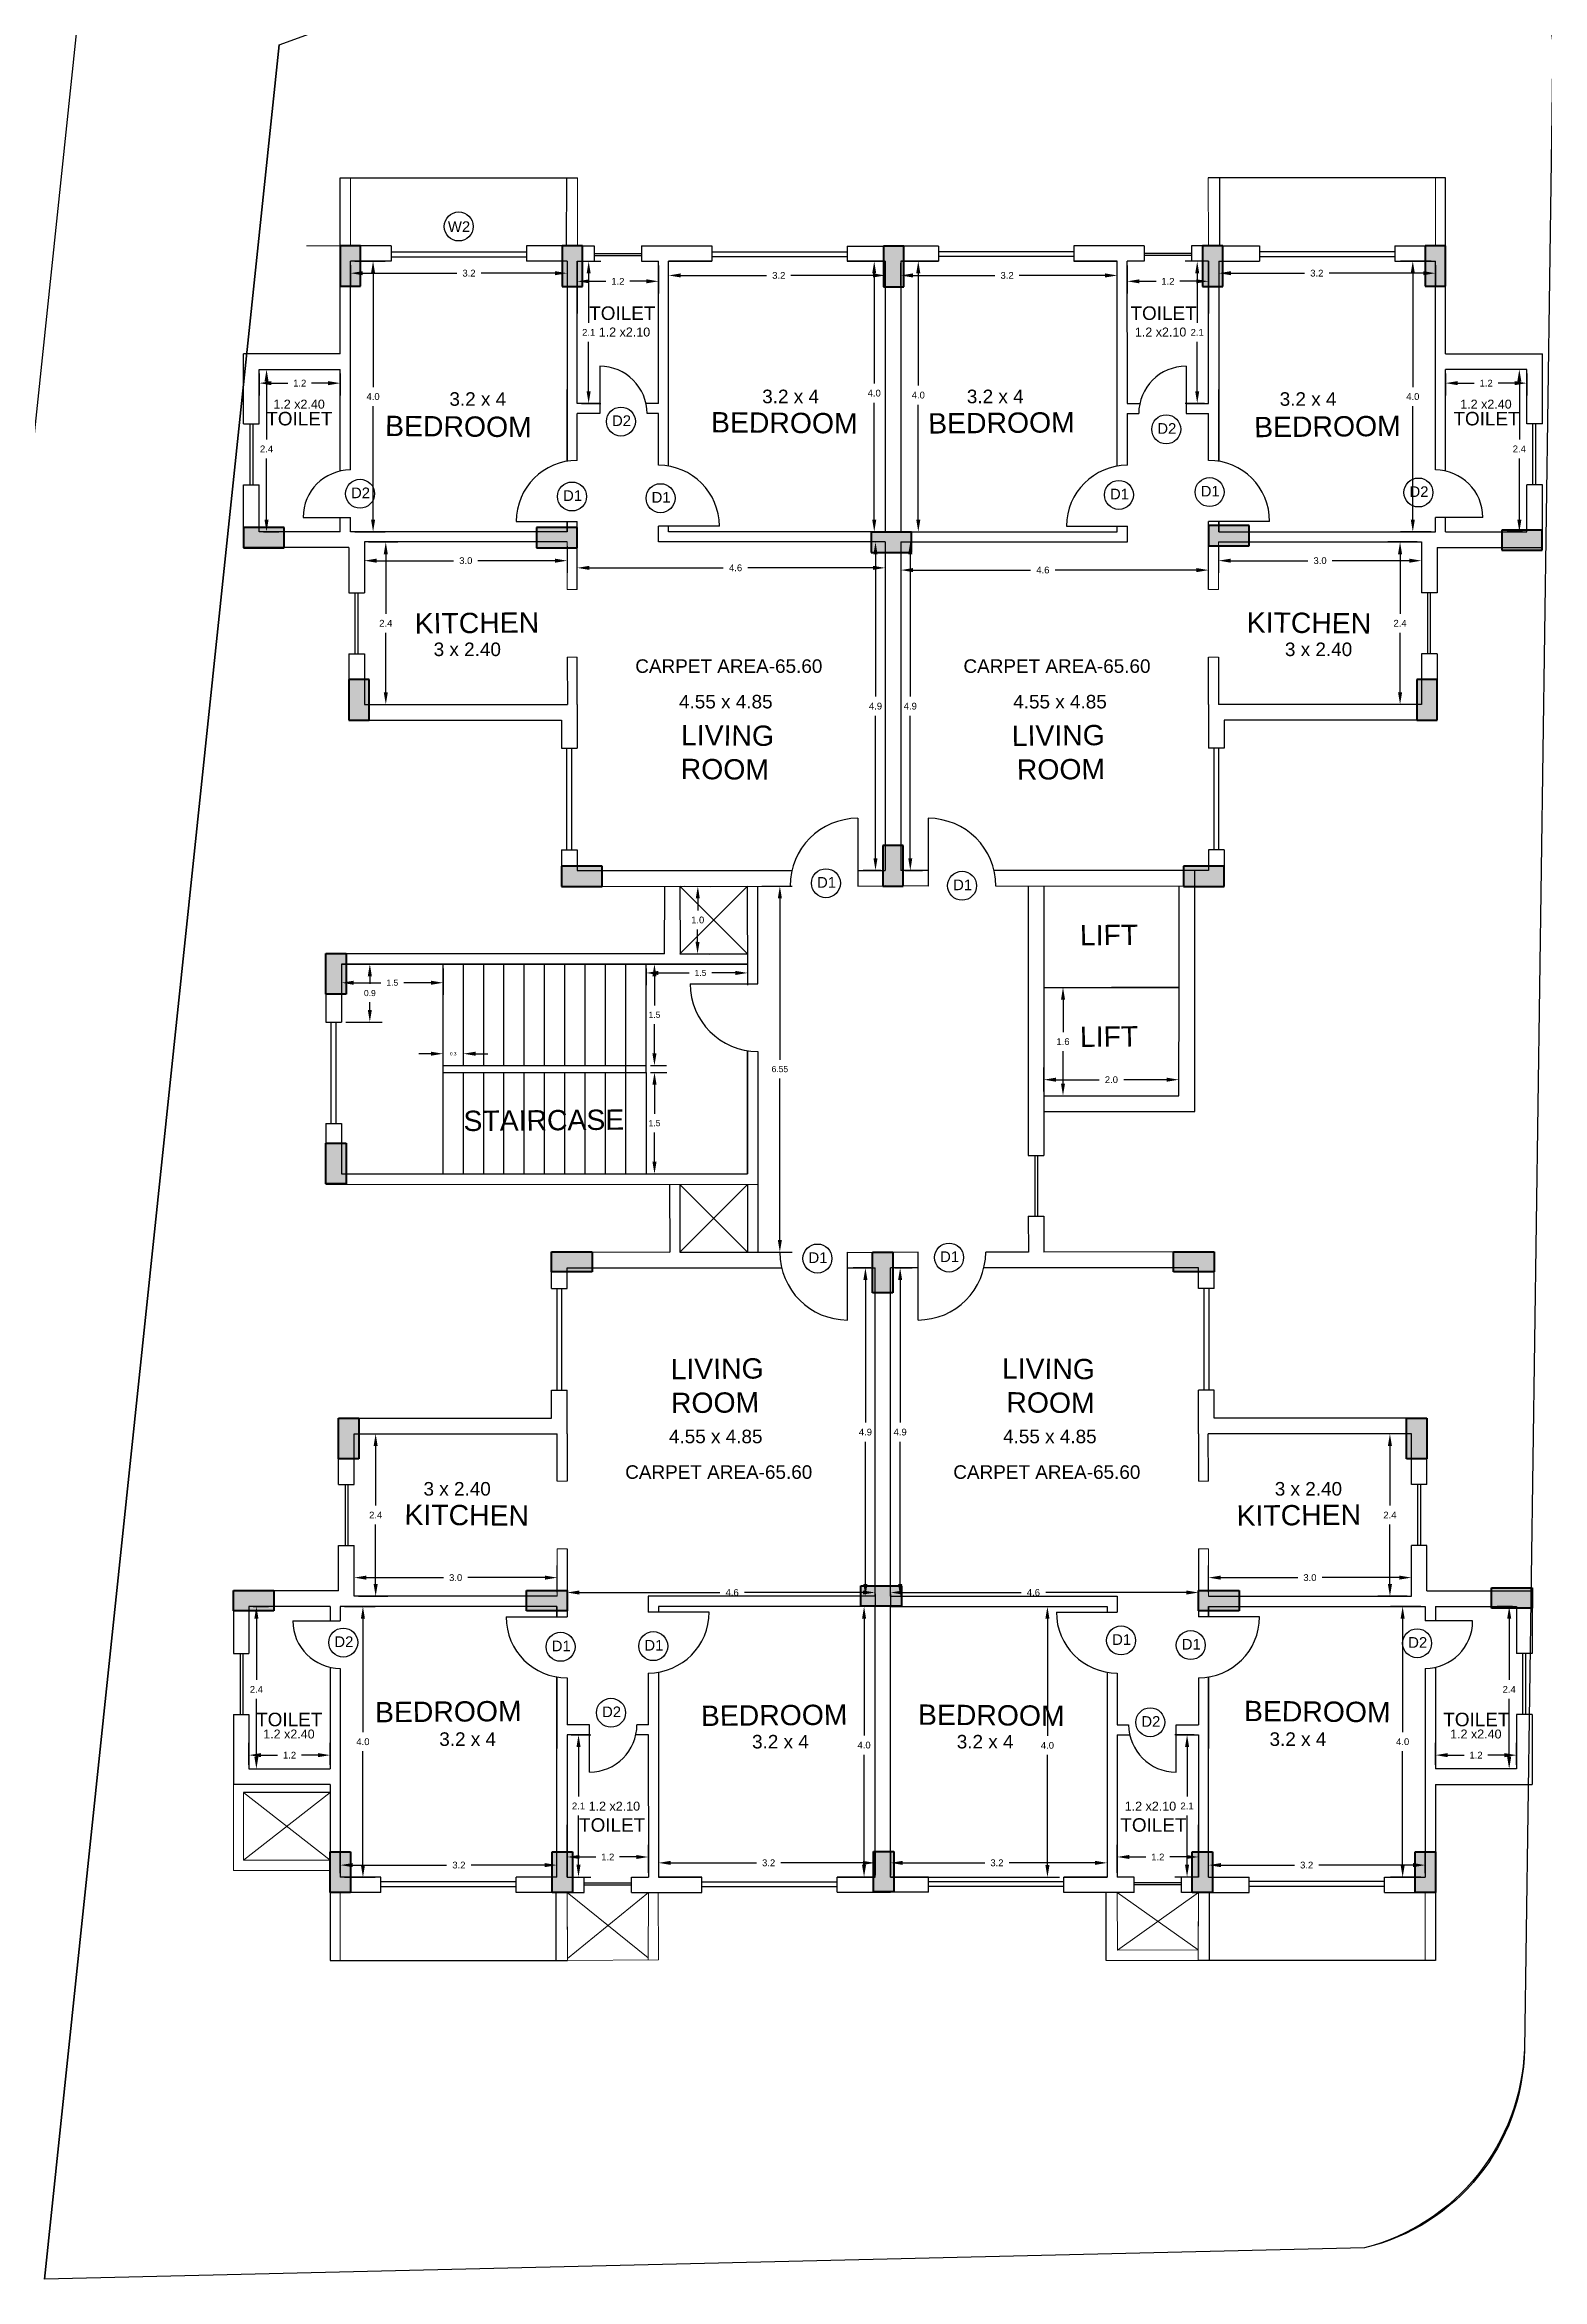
# Model space of a CAD drawing. Header units: metres. Extents: x 15463 to 32022, y 1223 to 33962.
# Drawn here: x 29554.13 to 29576.26, y 4102.86 to 4135.86 of the extents above; entities that cross this region are included whole.
import ezdxf

# ---------------------------------------------------------------- set-up
doc = ezdxf.new("R2010")
doc.units = ezdxf.units.M
doc.header["$LTSCALE"] = 0.1
doc.layers.add('COLUMN', color=7, linetype='Continuous', lineweight=40)
doc.layers.add('text', color=7, linetype='Continuous', lineweight=5)
doc.layers.add('window', color=150, linetype='Continuous')
doc.styles.get("Standard").update_dxf_attribs({"font": 'arial.ttf'})
doc.dimstyles.get("Standard").update_dxf_attribs({"dimtxt": 0.1, "dimasz": 0.18, "dimexe": 0.18, "dimexo": 0.0625, "dimgap": 0.09, "dimtad": 0, "dimtih": 1, "dimtoh": 1, "dimdec": 1, "dimzin": 0, "dimdsep": 46, "dimtxsty": 'Standard', "dimcen": 0.09, "dimadec": 0, "dimazin": 0, "dimtfac": 1, "dimtdec": 1, "dimtofl": 0, "dimtmove": 0, "dimatfit": 3, "dimfxl": 1, "dimtolj": 1, "dimtzin": 0, "dimarcsym": 0})

msp = doc.modelspace()

# ---------------------------------------------------------------- texts
at = {"color": 251, "true_color": 0x636466}
for s, p in [('W2', (29560.087, 4133.097)), ('D2', (29562.512, 4130.231)), ('D2', (29570.568, 4130.116)), ('D2', (29558.656, 4129.165)), ('D1', (29561.789, 4129.124)), ('D1', (29563.097, 4129.099)), ('D1', (29569.869, 4129.148)), ('D1', (29571.209, 4129.19)), ('D2', (29574.294, 4129.183)), ('D1', (29565.541, 4123.412)), ('D1', (29567.552, 4123.375)), ('D1', (29565.415, 4117.869)), ('D1', (29567.359, 4117.883)), ('D1', (29569.901, 4112.228)), ('D2', (29558.41, 4112.197)), ('D1', (29561.621, 4112.134)), ('D1', (29562.99, 4112.144)), ('D1', (29570.93, 4112.159)), ('D2', (29574.275, 4112.186)), ('D2', (29562.365, 4111.161)), ('D2', (29570.332, 4111.019))]:
    msp.add_text(s, height=0.1573, dxfattribs=at).set_placement(p)
for s, p in [('1.2 x2.10', (29562.316, 4131.553)), ('1.2 x2.10', (29570.237, 4131.553)), ('1.2 x2.40', (29557.509, 4130.488)), ('1.2 x2.40', (29575.044, 4130.488)), ('1.2 x2.40', (29557.359, 4110.846)), ('1.2 x2.40', (29574.894, 4110.846)), ('1.2 x2.10', (29562.167, 4109.781)), ('1.2 x2.10', (29570.087, 4109.781))]:
    msp.add_text(s, height=0.1322).set_placement(p)
at = {"char_height": 0.2}
for s, insert, attachment_point in [('TOILET', (29562.175, 4131.998), 1), ('TOILET', (29571.15, 4131.998), 3), ('3.2 x 4', (29560.11, 4130.527), 7), ('3.2 x 4', (29564.731, 4130.565), 7), ('3.2 x 4', (29568.593, 4130.565), 9), ('3.2 x 4', (29573.215, 4130.527), 9), ('TOILET', (29557.404, 4130.44), 1), ('TOILET', (29575.921, 4130.44), 3), ('3 x 2.40', (29559.877, 4126.83), 7), ('3 x 2.40', (29573.448, 4126.83), 9), ('4.55 x 4.85', (29563.502, 4126.057), 7), ('4.55 x 4.85', (29569.822, 4126.057), 9), ('4.55 x 4.85', (29563.353, 4115.407), 1), ('4.55 x 4.85', (29569.672, 4115.407), 3), ('3 x 2.40', (29559.727, 4114.634), 1), ('3 x 2.40', (29573.298, 4114.634), 3), ('TOILET', (29557.254, 4111.024), 7), ('TOILET', (29575.771, 4111.024), 9), ('3.2 x 4', (29559.96, 4110.937), 1), ('3.2 x 4', (29564.581, 4110.899), 1), ('3.2 x 4', (29568.444, 4110.899), 3), ('3.2 x 4', (29573.065, 4110.937), 3), ('TOILET', (29562.025, 4109.466), 7), ('TOILET', (29571, 4109.466), 9)]:
    msp.add_mtext(s, dxfattribs=dict(at, insert=insert, attachment_point=attachment_point))
at = {"char_height": 0.3}
for s, insert, attachment_point, rotation in [('BEDROOM', (29561.327, 4130.365), 3, 359.5), ('BEDROOM', (29566.142, 4130.419), 3, 359.5), ('BEDROOM', (29567.182, 4130.419), 1, 0.5), ('BEDROOM', (29571.998, 4130.365), 1, 0.5), ('KITCHEN', (29559.595, 4127.465), 1, 0.5), ('KITCHEN', (29573.73, 4127.465), 3, 359.5), ('LIVING ROOM', (29563.526, 4125.013), 7, 359.5), ('LIVING ROOM', (29569.798, 4125.013), 9, 0.5), ('LIFT', (29569.423, 4122.86), 1, 0.5), ('LIFT', (29569.423, 4121.36), 1, 0.5), ('STAIRCASE', (29560.316, 4120.117), 1, 0.5), ('LIVING ROOM', (29563.377, 4116.451), 1, 0.5), ('LIVING ROOM', (29569.648, 4116.451), 3, 359.5), ('KITCHEN', (29559.445, 4113.999), 7, 359.5), ('KITCHEN', (29573.58, 4113.999), 9, 0.5), ('BEDROOM', (29561.177, 4111.099), 9, 0.5), ('BEDROOM', (29571.848, 4111.099), 7, 359.5), ('BEDROOM', (29565.992, 4111.045), 9, 0.5), ('BEDROOM', (29567.032, 4111.045), 7, 359.5)]:
    msp.add_mtext_dynamic_manual_height_columns(s, width=0.01982, gutter_width=1, heights=[0], dxfattribs=dict(at, insert=insert, attachment_point=attachment_point, rotation=rotation))
at = {"color": 7, "char_height": 0.2}
for insert, attachment_point in [((29562.856, 4126.582), 7), ((29570.468, 4126.582), 9), ((29562.707, 4114.881), 1), ((29570.318, 4114.881), 3)]:
    msp.add_mtext('CARPET AREA-65.60', dxfattribs=dict(at, insert=insert, attachment_point=attachment_point))

# ---------------------------------------------------------------- blocks, each defined once
blk = doc.blocks.new('*D21')
at = {"color": 0, "lineweight": -2, "transparency": 16777216}
for p, q in [((29558.498, 4108.859), (29558.498, 4109.156)), ((29561.698, 4108.859), (29561.698, 4109.156)), ((29558.678, 4108.976), (29560.069, 4108.976)), ((29561.518, 4108.976), (29560.43, 4108.976))]:
    blk.add_line(p, q, dxfattribs=at)
at = {"color": 0, "transparency": 16777216}
for points in [[(29558.678, 4109.006), (29558.678, 4108.946), (29558.498, 4108.976)], [(29561.518, 4109.006), (29561.518, 4108.946), (29561.698, 4108.976)]]:
    blk.add_solid(points, dxfattribs=at)
at = {"layer": 'Defpoints', "color": 0, "transparency": 16777216}
for p in [(29558.498, 4108.796), (29561.698, 4108.976), (29561.698, 4108.796)]:
    blk.add_point(p, dxfattribs=at)
at = {"color": 0, "transparency": 16777216, "insert": (29560.25, 4108.976), "char_height": 0.1, "attachment_point": 5}
blk.add_mtext('\\A1;3.2', dxfattribs=at)
blk = doc.blocks.new('*D44')
at = {"color": 0, "lineweight": -2, "transparency": 16777216}
for p, q in [((29561.849, 4108.862), (29561.849, 4109.276)), ((29562.029, 4109.096), (29562.274, 4109.096)), ((29562.869, 4109.096), (29562.625, 4109.096)), ((29563.049, 4108.863), (29563.049, 4109.276))]:
    blk.add_line(p, q, dxfattribs=at)
at = {"color": 0, "transparency": 16777216}
for points in [[(29562.029, 4109.126), (29562.029, 4109.066), (29561.849, 4109.096)], [(29562.869, 4109.126), (29562.869, 4109.066), (29563.049, 4109.096)]]:
    blk.add_solid(points, dxfattribs=at)
at = {"layer": 'Defpoints', "color": 0, "transparency": 16777216}
for p in [(29563.049, 4109.096), (29561.849, 4108.8), (29563.049, 4108.8)]:
    blk.add_point(p, dxfattribs=at)
at = {"color": 0, "transparency": 16777216, "insert": (29562.449, 4109.096), "char_height": 0.1, "attachment_point": 5}
blk.add_mtext('\\A1;1.2', dxfattribs=at)
blk = doc.blocks.new('*D22')
at = {"color": 0, "lineweight": -2, "transparency": 16777216}
for p, q in [((29563.198, 4109.158), (29563.198, 4108.829)), ((29566.398, 4109.158), (29566.398, 4108.829)), ((29563.378, 4109.009), (29564.646, 4109.009)), ((29566.218, 4109.009), (29565.006, 4109.009))]:
    blk.add_line(p, q, dxfattribs=at)
at = {"color": 0, "transparency": 16777216}
for points in [[(29563.378, 4109.039), (29563.378, 4108.979), (29563.198, 4109.009)], [(29566.218, 4109.039), (29566.218, 4108.979), (29566.398, 4109.009)]]:
    blk.add_solid(points, dxfattribs=at)
at = {"layer": 'Defpoints', "color": 0, "transparency": 16777216}
for p in [(29563.198, 4109.221), (29566.398, 4109.221), (29566.398, 4109.009)]:
    blk.add_point(p, dxfattribs=at)
at = {"color": 0, "transparency": 16777216, "insert": (29564.826, 4109.009), "char_height": 0.1, "attachment_point": 5}
blk.add_mtext('\\A1;3.2', dxfattribs=at)
blk = doc.blocks.new('*D45')
at = {"color": 0, "lineweight": -2, "transparency": 16777216}
for p, q in [((29558.561, 4112.796), (29559.012, 4112.796)), ((29558.832, 4112.616), (29558.832, 4110.939)), ((29558.832, 4108.976), (29558.832, 4110.657)), ((29558.561, 4108.796), (29559.012, 4108.796))]:
    blk.add_line(p, q, dxfattribs=at)
at = {"color": 0, "transparency": 16777216}
for points in [[(29558.802, 4112.616), (29558.862, 4112.616), (29558.832, 4112.796)], [(29558.802, 4108.976), (29558.862, 4108.976), (29558.832, 4108.796)]]:
    blk.add_solid(points, dxfattribs=at)
at = {"layer": 'Defpoints', "color": 0, "transparency": 16777216}
for p in [(29558.498, 4112.796), (29558.832, 4112.796), (29558.498, 4108.796)]:
    blk.add_point(p, dxfattribs=at)
at = {"color": 0, "transparency": 16777216, "insert": (29558.832, 4110.798), "char_height": 0.1, "attachment_point": 5}
blk.add_mtext('\\A1;4.0', dxfattribs=at)
blk = doc.blocks.new('*D46')
at = {"color": 0, "lineweight": -2, "transparency": 16777216}
for p, q in [((29557.148, 4110.459), (29557.148, 4110.78)), ((29558.348, 4110.459), (29558.348, 4110.78)), ((29557.328, 4110.6), (29557.572, 4110.6)), ((29558.168, 4110.6), (29557.924, 4110.6))]:
    blk.add_line(p, q, dxfattribs=at)
at = {"color": 0, "transparency": 16777216}
for points in [[(29557.328, 4110.63), (29557.328, 4110.57), (29557.148, 4110.6)], [(29558.168, 4110.63), (29558.168, 4110.57), (29558.348, 4110.6)]]:
    blk.add_solid(points, dxfattribs=at)
at = {"layer": 'Defpoints', "color": 0, "transparency": 16777216}
for p in [(29557.148, 4110.396), (29558.348, 4110.6), (29558.348, 4110.396)]:
    blk.add_point(p, dxfattribs=at)
at = {"color": 0, "transparency": 16777216, "insert": (29557.748, 4110.6), "char_height": 0.1, "attachment_point": 5}
blk.add_mtext('\\A1;1.2', dxfattribs=at)
blk = doc.blocks.new('*D47')
at = {"color": 0, "lineweight": -2, "transparency": 16777216}
for p, q in [((29557.211, 4112.796), (29557.438, 4112.796)), ((29557.258, 4112.616), (29557.258, 4111.711)), ((29557.258, 4110.576), (29557.258, 4111.431)), ((29557.211, 4110.396), (29557.438, 4110.396))]:
    blk.add_line(p, q, dxfattribs=at)
at = {"color": 0, "transparency": 16777216}
for points in [[(29557.228, 4112.616), (29557.288, 4112.616), (29557.258, 4112.796)], [(29557.228, 4110.576), (29557.288, 4110.576), (29557.258, 4110.396)]]:
    blk.add_solid(points, dxfattribs=at)
at = {"layer": 'Defpoints', "color": 0, "transparency": 16777216}
for p in [(29557.148, 4112.796), (29557.258, 4112.796), (29557.148, 4110.396)]:
    blk.add_point(p, dxfattribs=at)
at = {"color": 0, "transparency": 16777216, "insert": (29557.258, 4111.571), "char_height": 0.1, "attachment_point": 5}
blk.add_mtext('\\A1;2.4', dxfattribs=at)
blk = doc.blocks.new('*D48')
at = {"color": 0, "lineweight": -2, "transparency": 16777216}
for p, q in [((29561.911, 4110.9), (29562.197, 4110.9)), ((29562.017, 4110.72), (29562.017, 4109.99)), ((29562.017, 4108.98), (29562.017, 4109.709)), ((29561.912, 4108.8), (29562.197, 4108.8))]:
    blk.add_line(p, q, dxfattribs=at)
at = {"color": 0, "transparency": 16777216}
for points in [[(29561.987, 4110.72), (29562.047, 4110.72), (29562.017, 4110.9)], [(29561.987, 4108.98), (29562.047, 4108.98), (29562.017, 4108.8)]]:
    blk.add_solid(points, dxfattribs=at)
at = {"layer": 'Defpoints', "color": 0, "transparency": 16777216}
for p in [(29561.848, 4110.9), (29562.017, 4110.9), (29561.849, 4108.8)]:
    blk.add_point(p, dxfattribs=at)
at = {"color": 0, "transparency": 16777216, "insert": (29562.017, 4109.85), "char_height": 0.1, "attachment_point": 5}
blk.add_mtext('\\A1;2.1', dxfattribs=at)
blk = doc.blocks.new('*D23')
at = {"color": 0, "lineweight": -2, "transparency": 16777216}
for p, q in [((29566.173, 4112.796), (29566.056, 4112.796)), ((29566.236, 4112.616), (29566.236, 4110.889)), ((29566.236, 4108.98), (29566.236, 4110.606)), ((29566.173, 4108.8), (29566.056, 4108.8))]:
    blk.add_line(p, q, dxfattribs=at)
at = {"color": 0, "transparency": 16777216}
for points in [[(29566.206, 4112.616), (29566.266, 4112.616), (29566.236, 4112.796)], [(29566.206, 4108.98), (29566.266, 4108.98), (29566.236, 4108.8)]]:
    blk.add_solid(points, dxfattribs=at)
at = {"layer": 'Defpoints', "color": 0, "transparency": 16777216}
for p in [(29566.236, 4112.796), (29566.236, 4112.796), (29566.236, 4108.8)]:
    blk.add_point(p, dxfattribs=at)
at = {"color": 0, "transparency": 16777216, "insert": (29566.236, 4110.748), "char_height": 0.1, "attachment_point": 5}
blk.add_mtext('\\A1;4.0', dxfattribs=at)
blk = doc.blocks.new('*D49')
at = {"color": 0, "lineweight": -2, "transparency": 16777216}
for p, q in [((29558.765, 4115.346), (29559.2, 4115.346)), ((29559.02, 4115.166), (29559.02, 4114.287)), ((29559.02, 4113.126), (29559.02, 4114.006)), ((29558.765, 4112.946), (29559.2, 4112.946))]:
    blk.add_line(p, q, dxfattribs=at)
at = {"color": 0, "transparency": 16777216}
for points in [[(29558.99, 4115.166), (29559.05, 4115.166), (29559.02, 4115.346)], [(29558.99, 4113.126), (29559.05, 4113.126), (29559.02, 4112.946)]]:
    blk.add_solid(points, dxfattribs=at)
at = {"layer": 'Defpoints', "color": 0, "transparency": 16777216}
for p in [(29558.703, 4115.346), (29559.02, 4115.346), (29558.703, 4112.946)]:
    blk.add_point(p, dxfattribs=at)
at = {"color": 0, "transparency": 16777216, "insert": (29559.02, 4114.146), "char_height": 0.1, "attachment_point": 5}
blk.add_mtext('\\A1;2.4', dxfattribs=at)
blk = doc.blocks.new('*D24')
at = {"color": 0, "lineweight": -2, "transparency": 16777216}
for p, q in [((29558.703, 4113.009), (29558.703, 4113.402)), ((29561.701, 4113.009), (29561.701, 4113.402)), ((29558.883, 4113.222), (29560.021, 4113.222)), ((29561.521, 4113.222), (29560.383, 4113.222))]:
    blk.add_line(p, q, dxfattribs=at)
at = {"color": 0, "transparency": 16777216}
for points in [[(29558.883, 4113.252), (29558.883, 4113.192), (29558.703, 4113.222)], [(29561.521, 4113.252), (29561.521, 4113.192), (29561.701, 4113.222)]]:
    blk.add_solid(points, dxfattribs=at)
at = {"layer": 'Defpoints', "color": 0, "transparency": 16777216}
for p in [(29561.701, 4113.222), (29558.703, 4112.946), (29561.701, 4112.947)]:
    blk.add_point(p, dxfattribs=at)
at = {"color": 0, "transparency": 16777216, "insert": (29560.202, 4113.222), "char_height": 0.1, "attachment_point": 5}
blk.add_mtext('\\A1;3.0', dxfattribs=at)
blk = doc.blocks.new('*D50')
at = {"color": 0, "lineweight": -2, "transparency": 16777216}
for p, q in [((29566.336, 4117.796), (29566.076, 4117.796)), ((29566.256, 4117.616), (29566.256, 4115.512)), ((29566.256, 4113.126), (29566.256, 4115.23)), ((29566.336, 4112.946), (29566.076, 4112.946))]:
    blk.add_line(p, q, dxfattribs=at)
at = {"color": 0, "transparency": 16777216}
for points in [[(29566.226, 4117.616), (29566.286, 4117.616), (29566.256, 4117.796)], [(29566.226, 4113.126), (29566.286, 4113.126), (29566.256, 4112.946)]]:
    blk.add_solid(points, dxfattribs=at)
at = {"layer": 'Defpoints', "color": 0, "transparency": 16777216}
for p in [(29566.256, 4117.796), (29566.398, 4117.796), (29566.398, 4112.946)]:
    blk.add_point(p, dxfattribs=at)
at = {"color": 0, "transparency": 16777216, "insert": (29566.256, 4115.371), "char_height": 0.1, "attachment_point": 5}
blk.add_mtext('\\A1;4.9', dxfattribs=at)
blk = doc.blocks.new('*D25')
at = {"color": 0, "lineweight": -2, "transparency": 16777216}
for p, q in [((29561.848, 4113.447), (29561.848, 4112.822)), ((29562.028, 4113.002), (29564.104, 4113.002)), ((29566.218, 4113.002), (29564.47, 4113.002)), ((29566.398, 4112.983), (29566.398, 4112.822))]:
    blk.add_line(p, q, dxfattribs=at)
at = {"color": 0, "transparency": 16777216}
for points in [[(29562.028, 4113.032), (29562.028, 4112.972), (29561.848, 4113.002)], [(29566.218, 4113.032), (29566.218, 4112.972), (29566.398, 4113.002)]]:
    blk.add_solid(points, dxfattribs=at)
at = {"layer": 'Defpoints', "color": 0, "transparency": 16777216}
for p in [(29561.848, 4113.51), (29566.398, 4113.046), (29566.398, 4113.002)]:
    blk.add_point(p, dxfattribs=at)
at = {"color": 0, "transparency": 16777216, "insert": (29564.287, 4113.002), "char_height": 0.1, "attachment_point": 5}
blk.add_mtext('\\A1;4.6', dxfattribs=at)
blk = doc.blocks.new('*D39')
at = {"color": 0, "lineweight": -2, "transparency": 16777216}
for p, q in [((29571.327, 4108.859), (29571.327, 4109.156)), ((29574.527, 4108.859), (29574.527, 4109.156)), ((29571.507, 4108.976), (29572.595, 4108.976)), ((29574.347, 4108.976), (29572.956, 4108.976))]:
    blk.add_line(p, q, dxfattribs=at)
at = {"color": 0, "transparency": 16777216}
for points in [[(29571.507, 4109.006), (29571.507, 4108.946), (29571.327, 4108.976)], [(29574.347, 4109.006), (29574.347, 4108.946), (29574.527, 4108.976)]]:
    blk.add_solid(points, dxfattribs=at)
at = {"layer": 'Defpoints', "color": 0, "transparency": 16777216}
for p in [(29571.327, 4108.976), (29571.327, 4108.796), (29574.527, 4108.796)]:
    blk.add_point(p, dxfattribs=at)
at = {"color": 0, "transparency": 16777216, "insert": (29572.775, 4108.976), "char_height": 0.1, "attachment_point": 5}
blk.add_mtext('\\A1;3.2', dxfattribs=at)
blk = doc.blocks.new('*D72')
at = {"color": 0, "lineweight": -2, "transparency": 16777216}
for p, q in [((29569.976, 4108.863), (29569.976, 4109.276)), ((29570.156, 4109.096), (29570.4, 4109.096)), ((29570.996, 4109.096), (29570.751, 4109.096)), ((29571.176, 4108.862), (29571.176, 4109.276))]:
    blk.add_line(p, q, dxfattribs=at)
at = {"color": 0, "transparency": 16777216}
for points in [[(29570.156, 4109.126), (29570.156, 4109.066), (29569.976, 4109.096)], [(29570.996, 4109.126), (29570.996, 4109.066), (29571.176, 4109.096)]]:
    blk.add_solid(points, dxfattribs=at)
at = {"layer": 'Defpoints', "color": 0, "transparency": 16777216}
for p in [(29569.976, 4109.096), (29569.976, 4108.8), (29571.176, 4108.8)]:
    blk.add_point(p, dxfattribs=at)
at = {"color": 0, "transparency": 16777216, "insert": (29570.576, 4109.096), "char_height": 0.1, "attachment_point": 5}
blk.add_mtext('\\A1;1.2', dxfattribs=at)
blk = doc.blocks.new('*D40')
at = {"color": 0, "lineweight": -2, "transparency": 16777216}
for p, q in [((29566.627, 4109.158), (29566.627, 4108.829)), ((29569.827, 4109.158), (29569.827, 4108.829)), ((29566.807, 4109.009), (29568.018, 4109.009)), ((29569.647, 4109.009), (29568.379, 4109.009))]:
    blk.add_line(p, q, dxfattribs=at)
at = {"color": 0, "transparency": 16777216}
for points in [[(29566.807, 4109.039), (29566.807, 4108.979), (29566.627, 4109.009)], [(29569.647, 4109.039), (29569.647, 4108.979), (29569.827, 4109.009)]]:
    blk.add_solid(points, dxfattribs=at)
at = {"layer": 'Defpoints', "color": 0, "transparency": 16777216}
for p in [(29566.627, 4109.221), (29569.827, 4109.221), (29566.627, 4109.009)]:
    blk.add_point(p, dxfattribs=at)
at = {"color": 0, "transparency": 16777216, "insert": (29568.199, 4109.009), "char_height": 0.1, "attachment_point": 5}
blk.add_mtext('\\A1;3.2', dxfattribs=at)
blk = doc.blocks.new('*D73')
at = {"color": 0, "lineweight": -2, "transparency": 16777216}
for p, q in [((29574.464, 4112.796), (29574.013, 4112.796)), ((29574.193, 4112.616), (29574.193, 4110.939)), ((29574.193, 4108.976), (29574.193, 4110.657)), ((29574.464, 4108.796), (29574.013, 4108.796))]:
    blk.add_line(p, q, dxfattribs=at)
at = {"color": 0, "transparency": 16777216}
for points in [[(29574.163, 4112.616), (29574.223, 4112.616), (29574.193, 4112.796)], [(29574.163, 4108.976), (29574.223, 4108.976), (29574.193, 4108.796)]]:
    blk.add_solid(points, dxfattribs=at)
at = {"layer": 'Defpoints', "color": 0, "transparency": 16777216}
for p in [(29574.193, 4112.796), (29574.527, 4112.796), (29574.527, 4108.796)]:
    blk.add_point(p, dxfattribs=at)
at = {"color": 0, "transparency": 16777216, "insert": (29574.193, 4110.798), "char_height": 0.1, "attachment_point": 5}
blk.add_mtext('\\A1;4.0', dxfattribs=at)
blk = doc.blocks.new('*D74')
at = {"color": 0, "lineweight": -2, "transparency": 16777216}
for p, q in [((29574.677, 4110.459), (29574.677, 4110.78)), ((29575.877, 4110.459), (29575.877, 4110.78)), ((29574.857, 4110.6), (29575.101, 4110.6)), ((29575.697, 4110.6), (29575.453, 4110.6))]:
    blk.add_line(p, q, dxfattribs=at)
at = {"color": 0, "transparency": 16777216}
for points in [[(29574.857, 4110.63), (29574.857, 4110.57), (29574.677, 4110.6)], [(29575.697, 4110.63), (29575.697, 4110.57), (29575.877, 4110.6)]]:
    blk.add_solid(points, dxfattribs=at)
at = {"layer": 'Defpoints', "color": 0, "transparency": 16777216}
for p in [(29574.677, 4110.6), (29574.677, 4110.396), (29575.877, 4110.396)]:
    blk.add_point(p, dxfattribs=at)
at = {"color": 0, "transparency": 16777216, "insert": (29575.277, 4110.6), "char_height": 0.1, "attachment_point": 5}
blk.add_mtext('\\A1;1.2', dxfattribs=at)
blk = doc.blocks.new('*D75')
at = {"color": 0, "lineweight": -2, "transparency": 16777216}
for p, q in [((29575.814, 4112.796), (29575.587, 4112.796)), ((29575.767, 4112.616), (29575.767, 4111.711)), ((29575.767, 4110.576), (29575.767, 4111.431)), ((29575.814, 4110.396), (29575.587, 4110.396))]:
    blk.add_line(p, q, dxfattribs=at)
at = {"color": 0, "transparency": 16777216}
for points in [[(29575.737, 4112.616), (29575.797, 4112.616), (29575.767, 4112.796)], [(29575.737, 4110.576), (29575.797, 4110.576), (29575.767, 4110.396)]]:
    blk.add_solid(points, dxfattribs=at)
at = {"layer": 'Defpoints', "color": 0, "transparency": 16777216}
for p in [(29575.767, 4112.796), (29575.877, 4112.796), (29575.877, 4110.396)]:
    blk.add_point(p, dxfattribs=at)
at = {"color": 0, "transparency": 16777216, "insert": (29575.767, 4111.571), "char_height": 0.1, "attachment_point": 5}
blk.add_mtext('\\A1;2.4', dxfattribs=at)
blk = doc.blocks.new('*D76')
at = {"color": 0, "lineweight": -2, "transparency": 16777216}
for p, q in [((29571.114, 4110.9), (29570.828, 4110.9)), ((29571.008, 4110.72), (29571.008, 4109.99)), ((29571.008, 4108.98), (29571.008, 4109.709)), ((29571.113, 4108.8), (29570.828, 4108.8))]:
    blk.add_line(p, q, dxfattribs=at)
at = {"color": 0, "transparency": 16777216}
for points in [[(29570.978, 4110.72), (29571.038, 4110.72), (29571.008, 4110.9)], [(29570.978, 4108.98), (29571.038, 4108.98), (29571.008, 4108.8)]]:
    blk.add_solid(points, dxfattribs=at)
at = {"layer": 'Defpoints', "color": 0, "transparency": 16777216}
for p in [(29571.008, 4110.9), (29571.177, 4110.9), (29571.176, 4108.8)]:
    blk.add_point(p, dxfattribs=at)
at = {"color": 0, "transparency": 16777216, "insert": (29571.008, 4109.85), "char_height": 0.1, "attachment_point": 5}
blk.add_mtext('\\A1;2.1', dxfattribs=at)
blk = doc.blocks.new('*D41')
at = {"color": 0, "lineweight": -2, "transparency": 16777216}
for p, q in [((29566.851, 4112.796), (29569.125, 4112.796)), ((29568.945, 4112.616), (29568.945, 4110.885)), ((29568.945, 4108.976), (29568.945, 4110.603)), ((29566.689, 4108.796), (29569.125, 4108.796))]:
    blk.add_line(p, q, dxfattribs=at)
at = {"color": 0, "transparency": 16777216}
for points in [[(29568.915, 4112.616), (29568.975, 4112.616), (29568.945, 4112.796)], [(29568.915, 4108.976), (29568.975, 4108.976), (29568.945, 4108.796)]]:
    blk.add_solid(points, dxfattribs=at)
at = {"layer": 'Defpoints', "color": 0, "transparency": 16777216}
for p in [(29566.789, 4112.796), (29568.945, 4112.796), (29566.627, 4108.796)]:
    blk.add_point(p, dxfattribs=at)
at = {"color": 0, "transparency": 16777216, "insert": (29568.945, 4110.744), "char_height": 0.1, "attachment_point": 5}
blk.add_mtext('\\A1;4.0', dxfattribs=at)
blk = doc.blocks.new('*D77')
at = {"color": 0, "lineweight": -2, "transparency": 16777216}
for p, q in [((29574.259, 4115.346), (29573.825, 4115.346)), ((29574.005, 4115.166), (29574.005, 4114.287)), ((29574.005, 4113.126), (29574.005, 4114.006)), ((29574.259, 4112.946), (29573.825, 4112.946))]:
    blk.add_line(p, q, dxfattribs=at)
at = {"color": 0, "transparency": 16777216}
for points in [[(29573.975, 4115.166), (29574.035, 4115.166), (29574.005, 4115.346)], [(29573.975, 4113.126), (29574.035, 4113.126), (29574.005, 4112.946)]]:
    blk.add_solid(points, dxfattribs=at)
at = {"layer": 'Defpoints', "color": 0, "transparency": 16777216}
for p in [(29574.005, 4115.346), (29574.322, 4115.346), (29574.322, 4112.946)]:
    blk.add_point(p, dxfattribs=at)
at = {"color": 0, "transparency": 16777216, "insert": (29574.005, 4114.146), "char_height": 0.1, "attachment_point": 5}
blk.add_mtext('\\A1;2.4', dxfattribs=at)
blk = doc.blocks.new('*D42')
at = {"color": 0, "lineweight": -2, "transparency": 16777216}
for p, q in [((29571.324, 4113.009), (29571.324, 4113.402)), ((29574.322, 4113.009), (29574.322, 4113.402)), ((29571.504, 4113.222), (29572.642, 4113.222)), ((29574.142, 4113.222), (29573.004, 4113.222))]:
    blk.add_line(p, q, dxfattribs=at)
at = {"color": 0, "transparency": 16777216}
for points in [[(29571.504, 4113.252), (29571.504, 4113.192), (29571.324, 4113.222)], [(29574.142, 4113.252), (29574.142, 4113.192), (29574.322, 4113.222)]]:
    blk.add_solid(points, dxfattribs=at)
at = {"layer": 'Defpoints', "color": 0, "transparency": 16777216}
for p in [(29571.324, 4113.222), (29571.324, 4112.947), (29574.322, 4112.946)]:
    blk.add_point(p, dxfattribs=at)
at = {"color": 0, "transparency": 16777216, "insert": (29572.823, 4113.222), "char_height": 0.1, "attachment_point": 5}
blk.add_mtext('\\A1;3.0', dxfattribs=at)
blk = doc.blocks.new('*D78')
at = {"color": 0, "lineweight": -2, "transparency": 16777216}
for p, q in [((29566.689, 4117.796), (29566.949, 4117.796)), ((29566.769, 4117.616), (29566.769, 4115.512)), ((29566.769, 4113.126), (29566.769, 4115.23)), ((29566.689, 4112.946), (29566.949, 4112.946))]:
    blk.add_line(p, q, dxfattribs=at)
at = {"color": 0, "transparency": 16777216}
for points in [[(29566.739, 4117.616), (29566.799, 4117.616), (29566.769, 4117.796)], [(29566.739, 4113.126), (29566.799, 4113.126), (29566.769, 4112.946)]]:
    blk.add_solid(points, dxfattribs=at)
at = {"layer": 'Defpoints', "color": 0, "transparency": 16777216}
for p in [(29566.627, 4117.796), (29566.769, 4117.796), (29566.627, 4112.946)]:
    blk.add_point(p, dxfattribs=at)
at = {"color": 0, "transparency": 16777216, "insert": (29566.769, 4115.371), "char_height": 0.1, "attachment_point": 5}
blk.add_mtext('\\A1;4.9', dxfattribs=at)
blk = doc.blocks.new('*D43')
at = {"color": 0, "lineweight": -2, "transparency": 16777216}
for p, q in [((29571.177, 4113.447), (29571.177, 4112.822)), ((29566.627, 4112.983), (29566.627, 4112.822)), ((29566.807, 4113.002), (29568.555, 4113.002)), ((29570.997, 4113.002), (29568.921, 4113.002))]:
    blk.add_line(p, q, dxfattribs=at)
at = {"color": 0, "transparency": 16777216}
for points in [[(29566.807, 4113.032), (29566.807, 4112.972), (29566.627, 4113.002)], [(29570.997, 4113.032), (29570.997, 4112.972), (29571.177, 4113.002)]]:
    blk.add_solid(points, dxfattribs=at)
at = {"layer": 'Defpoints', "color": 0, "transparency": 16777216}
for p in [(29571.177, 4113.51), (29566.627, 4113.046), (29566.627, 4113.002)]:
    blk.add_point(p, dxfattribs=at)
at = {"color": 0, "transparency": 16777216, "insert": (29568.738, 4113.002), "char_height": 0.1, "attachment_point": 5}
blk.add_mtext('\\A1;4.6', dxfattribs=at)
blk = doc.blocks.new('*D51')
at = {"color": 0, "lineweight": -2, "transparency": 16777216}
for p, q in [((29563.079, 4122.284), (29563.319, 4122.284)), ((29563.139, 4122.104), (29563.139, 4121.67)), ((29563.139, 4120.964), (29563.139, 4121.398)), ((29563.079, 4120.784), (29563.319, 4120.784))]:
    blk.add_line(p, q, dxfattribs=at)
at = {"color": 0, "transparency": 16777216}
for points in [[(29563.109, 4122.104), (29563.169, 4122.104), (29563.139, 4122.284)], [(29563.109, 4120.964), (29563.169, 4120.964), (29563.139, 4120.784)]]:
    blk.add_solid(points, dxfattribs=at)
at = {"layer": 'Defpoints', "color": 0, "transparency": 16777216}
for p in [(29563.016, 4122.284), (29563.016, 4120.784), (29563.139, 4120.784)]:
    blk.add_point(p, dxfattribs=at)
at = {"color": 0, "transparency": 16777216, "insert": (29563.139, 4121.534), "char_height": 0.09, "attachment_point": 5}
blk.add_mtext('\\A1;1.5', dxfattribs=at)
blk = doc.blocks.new('*D52')
at = {"color": 0, "lineweight": -2, "transparency": 16777216}
for p, q in [((29563.079, 4120.684), (29563.32, 4120.684)), ((29563.14, 4120.504), (29563.14, 4120.07)), ((29563.14, 4119.364), (29563.14, 4119.798)), ((29563.079, 4119.184), (29563.32, 4119.184))]:
    blk.add_line(p, q, dxfattribs=at)
at = {"color": 0, "transparency": 16777216}
for points in [[(29563.11, 4120.504), (29563.17, 4120.504), (29563.14, 4120.684)], [(29563.11, 4119.364), (29563.17, 4119.364), (29563.14, 4119.184)]]:
    blk.add_solid(points, dxfattribs=at)
at = {"layer": 'Defpoints', "color": 0, "transparency": 16777216}
for p in [(29563.016, 4120.684), (29563.016, 4119.184), (29563.14, 4119.184)]:
    blk.add_point(p, dxfattribs=at)
at = {"color": 0, "transparency": 16777216, "insert": (29563.14, 4119.934), "char_height": 0.09, "attachment_point": 5}
blk.add_mtext('\\A1;1.5', dxfattribs=at)
blk = doc.blocks.new('*D53')
at = {"color": 0, "lineweight": -2, "transparency": 16777216}
for p, q in [((29559.836, 4120.96), (29559.656, 4120.96)), ((29560.016, 4120.846), (29560.016, 4121.14)), ((29560.316, 4120.846), (29560.316, 4121.14)), ((29560.496, 4120.96), (29560.676, 4120.96))]:
    blk.add_line(p, q, dxfattribs=at)
at = {"color": 0, "transparency": 16777216}
for points in [[(29559.836, 4120.99), (29559.836, 4120.93), (29560.016, 4120.96)], [(29560.496, 4120.99), (29560.496, 4120.93), (29560.316, 4120.96)]]:
    blk.add_solid(points, dxfattribs=at)
at = {"layer": 'Defpoints', "color": 0, "transparency": 16777216}
for p in [(29560.316, 4120.96), (29560.016, 4120.784), (29560.316, 4120.784)]:
    blk.add_point(p, dxfattribs=at)
at = {"color": 0, "transparency": 16777216, "insert": (29560.166, 4120.96), "char_height": 0.05, "attachment_point": 5}
blk.add_mtext('\\A1;0.3', dxfattribs=at)
blk = doc.blocks.new('*D54')
at = {"color": 0, "lineweight": -2, "transparency": 16777216}
for p, q in [((29558.579, 4122.284), (29559.114, 4122.284)), ((29558.934, 4122.104), (29558.934, 4121.991)), ((29558.934, 4121.607), (29558.934, 4121.72)), ((29558.579, 4121.427), (29559.114, 4121.427))]:
    blk.add_line(p, q, dxfattribs=at)
at = {"color": 0, "transparency": 16777216}
for points in [[(29558.904, 4122.104), (29558.964, 4122.104), (29558.934, 4122.284)], [(29558.904, 4121.607), (29558.964, 4121.607), (29558.934, 4121.427)]]:
    blk.add_solid(points, dxfattribs=at)
at = {"layer": 'Defpoints', "color": 0, "transparency": 16777216}
for p in [(29558.516, 4122.284), (29558.516, 4121.427), (29558.934, 4121.427)]:
    blk.add_point(p, dxfattribs=at)
at = {"color": 0, "transparency": 16777216, "insert": (29558.934, 4121.855), "char_height": 0.09, "attachment_point": 5}
blk.add_mtext('\\A1;0.9', dxfattribs=at)
blk = doc.blocks.new('*D55')
at = {"color": 0, "lineweight": -2, "transparency": 16777216}
for p, q in [((29558.516, 4122.221), (29558.516, 4121.828)), ((29558.696, 4122.008), (29559.098, 4122.008)), ((29559.836, 4122.008), (29559.434, 4122.008)), ((29560.016, 4122.221), (29560.016, 4121.828))]:
    blk.add_line(p, q, dxfattribs=at)
at = {"color": 0, "transparency": 16777216}
for points in [[(29558.696, 4122.038), (29558.696, 4121.978), (29558.516, 4122.008)], [(29559.836, 4122.038), (29559.836, 4121.978), (29560.016, 4122.008)]]:
    blk.add_solid(points, dxfattribs=at)
at = {"layer": 'Defpoints', "color": 0, "transparency": 16777216}
for p in [(29558.516, 4122.284), (29560.016, 4122.284), (29560.016, 4122.008)]:
    blk.add_point(p, dxfattribs=at)
at = {"color": 0, "transparency": 16777216, "insert": (29559.266, 4122.008), "char_height": 0.09, "attachment_point": 5}
blk.add_mtext('\\A1;1.5', dxfattribs=at)
blk = doc.blocks.new('*D56')
at = {"color": 0, "lineweight": -2, "transparency": 16777216}
for p, q in [((29563.016, 4122.221), (29563.016, 4121.973)), ((29563.196, 4122.153), (29563.651, 4122.153)), ((29564.336, 4122.153), (29563.987, 4122.153)), ((29564.516, 4122.221), (29564.516, 4121.973))]:
    blk.add_line(p, q, dxfattribs=at)
at = {"color": 0, "transparency": 16777216}
for points in [[(29563.196, 4122.183), (29563.196, 4122.123), (29563.016, 4122.153)], [(29564.336, 4122.183), (29564.336, 4122.123), (29564.516, 4122.153)]]:
    blk.add_solid(points, dxfattribs=at)
at = {"layer": 'Defpoints', "color": 0, "transparency": 16777216}
for p in [(29563.016, 4122.284), (29564.516, 4122.284), (29564.516, 4122.153)]:
    blk.add_point(p, dxfattribs=at)
at = {"color": 0, "transparency": 16777216, "insert": (29563.819, 4122.153), "char_height": 0.09, "attachment_point": 5}
blk.add_mtext('\\A1;1.5', dxfattribs=at)
blk = doc.blocks.new('*D57')
at = {"color": 0, "lineweight": -2, "transparency": 16777216}
for p, q in [((29563.579, 4123.434), (29563.96, 4123.432)), ((29563.779, 4123.253), (29563.778, 4123.076)), ((29563.776, 4122.613), (29563.777, 4122.794)), ((29563.575, 4122.433), (29563.956, 4122.432))]:
    blk.add_line(p, q, dxfattribs=at)
at = {"color": 0, "transparency": 16777216}
for points in [[(29563.749, 4123.253), (29563.809, 4123.253), (29563.78, 4123.433)], [(29563.746, 4122.613), (29563.806, 4122.612), (29563.776, 4122.433)]]:
    blk.add_solid(points, dxfattribs=at)
at = {"layer": 'Defpoints', "color": 0, "transparency": 16777216}
for p in [(29563.516, 4123.434), (29563.512, 4122.434), (29563.776, 4122.433)]:
    blk.add_point(p, dxfattribs=at)
at = {"color": 0, "transparency": 16777216, "insert": (29563.778, 4122.935), "char_height": 0.1, "attachment_point": 5}
blk.add_mtext('\\A1;1.0', dxfattribs=at)
blk = doc.blocks.new('*D26')
at = {"color": 0, "lineweight": -2, "transparency": 16777216}
for p, q in [((29564.725, 4123.435), (29565.172, 4123.435)), ((29564.992, 4123.255), (29564.992, 4120.868)), ((29564.992, 4118.208), (29564.992, 4120.596)), ((29564.725, 4118.028), (29565.172, 4118.028))]:
    blk.add_line(p, q, dxfattribs=at)
at = {"color": 0, "transparency": 16777216}
for points in [[(29564.962, 4123.255), (29565.022, 4123.255), (29564.992, 4123.435)], [(29564.962, 4118.208), (29565.022, 4118.208), (29564.992, 4118.028)]]:
    blk.add_solid(points, dxfattribs=at)
at = {"layer": 'Defpoints', "color": 0, "transparency": 16777216}
for p in [(29564.662, 4123.435), (29564.663, 4118.028), (29564.992, 4118.028)]:
    blk.add_point(p, dxfattribs=at)
at = {"color": 0, "transparency": 16777216, "insert": (29564.992, 4120.732), "char_height": 0.09, "attachment_point": 5}
blk.add_mtext('\\A1;6.55', dxfattribs=at)
blk = doc.blocks.new('*D27')
at = {"color": 0, "lineweight": -2, "transparency": 16777216}
for p, q in [((29558.648, 4132.605), (29558.648, 4132.308)), ((29561.848, 4132.605), (29561.848, 4132.308)), ((29558.828, 4132.488), (29560.219, 4132.488)), ((29561.668, 4132.488), (29560.58, 4132.488))]:
    blk.add_line(p, q, dxfattribs=at)
at = {"color": 0, "transparency": 16777216}
for points in [[(29558.828, 4132.518), (29558.828, 4132.458), (29558.648, 4132.488)], [(29561.668, 4132.518), (29561.668, 4132.458), (29561.848, 4132.488)]]:
    blk.add_solid(points, dxfattribs=at)
at = {"layer": 'Defpoints', "color": 0, "transparency": 16777216}
for p in [(29558.648, 4132.668), (29561.848, 4132.668), (29561.848, 4132.488)]:
    blk.add_point(p, dxfattribs=at)
at = {"color": 0, "transparency": 16777216, "insert": (29560.399, 4132.488), "char_height": 0.1, "attachment_point": 5}
blk.add_mtext('\\A1;3.2', dxfattribs=at)
blk = doc.blocks.new('*D58')
at = {"color": 0, "lineweight": -2, "transparency": 16777216}
for p, q in [((29561.999, 4132.602), (29561.999, 4132.188)), ((29563.199, 4132.601), (29563.199, 4132.188)), ((29562.179, 4132.368), (29562.423, 4132.368)), ((29563.019, 4132.368), (29562.775, 4132.368))]:
    blk.add_line(p, q, dxfattribs=at)
at = {"color": 0, "transparency": 16777216}
for points in [[(29562.179, 4132.398), (29562.179, 4132.338), (29561.999, 4132.368)], [(29563.019, 4132.398), (29563.019, 4132.338), (29563.199, 4132.368)]]:
    blk.add_solid(points, dxfattribs=at)
at = {"layer": 'Defpoints', "color": 0, "transparency": 16777216}
for p in [(29561.999, 4132.664), (29563.199, 4132.664), (29563.199, 4132.368)]:
    blk.add_point(p, dxfattribs=at)
at = {"color": 0, "transparency": 16777216, "insert": (29562.599, 4132.368), "char_height": 0.1, "attachment_point": 5}
blk.add_mtext('\\A1;1.2', dxfattribs=at)
blk = doc.blocks.new('*D28')
at = {"color": 0, "lineweight": -2, "transparency": 16777216}
for p, q in [((29563.348, 4132.306), (29563.348, 4132.635)), ((29566.548, 4132.306), (29566.548, 4132.635)), ((29563.528, 4132.455), (29564.795, 4132.455)), ((29566.368, 4132.455), (29565.156, 4132.455))]:
    blk.add_line(p, q, dxfattribs=at)
at = {"color": 0, "transparency": 16777216}
for points in [[(29563.528, 4132.485), (29563.528, 4132.425), (29563.348, 4132.455)], [(29566.368, 4132.485), (29566.368, 4132.425), (29566.548, 4132.455)]]:
    blk.add_solid(points, dxfattribs=at)
at = {"layer": 'Defpoints', "color": 0, "transparency": 16777216}
for p in [(29563.348, 4132.243), (29566.548, 4132.455), (29566.548, 4132.243)]:
    blk.add_point(p, dxfattribs=at)
at = {"color": 0, "transparency": 16777216, "insert": (29564.976, 4132.455), "char_height": 0.1, "attachment_point": 5}
blk.add_mtext('\\A1;3.2', dxfattribs=at)
blk = doc.blocks.new('*D59')
at = {"color": 0, "lineweight": -2, "transparency": 16777216}
for p, q in [((29558.711, 4132.668), (29559.162, 4132.668)), ((29558.982, 4132.488), (29558.982, 4130.807)), ((29558.982, 4128.848), (29558.982, 4130.525)), ((29558.711, 4128.668), (29559.162, 4128.668))]:
    blk.add_line(p, q, dxfattribs=at)
at = {"color": 0, "transparency": 16777216}
for points in [[(29558.952, 4132.488), (29559.012, 4132.488), (29558.982, 4132.668)], [(29558.952, 4128.848), (29559.012, 4128.848), (29558.982, 4128.668)]]:
    blk.add_solid(points, dxfattribs=at)
at = {"layer": 'Defpoints', "color": 0, "transparency": 16777216}
for p in [(29558.648, 4132.668), (29558.648, 4128.668), (29558.982, 4128.668)]:
    blk.add_point(p, dxfattribs=at)
at = {"color": 0, "transparency": 16777216, "insert": (29558.982, 4130.666), "char_height": 0.1, "attachment_point": 5}
blk.add_mtext('\\A1;4.0', dxfattribs=at)
blk = doc.blocks.new('*D60')
at = {"color": 0, "lineweight": -2, "transparency": 16777216}
for p, q in [((29557.298, 4131.005), (29557.298, 4130.684)), ((29557.478, 4130.864), (29557.722, 4130.864)), ((29558.318, 4130.864), (29558.074, 4130.864)), ((29558.498, 4131.005), (29558.498, 4130.684))]:
    blk.add_line(p, q, dxfattribs=at)
at = {"color": 0, "transparency": 16777216}
for points in [[(29557.478, 4130.894), (29557.478, 4130.834), (29557.298, 4130.864)], [(29558.318, 4130.894), (29558.318, 4130.834), (29558.498, 4130.864)]]:
    blk.add_solid(points, dxfattribs=at)
at = {"layer": 'Defpoints', "color": 0, "transparency": 16777216}
for p in [(29557.298, 4131.068), (29558.498, 4131.068), (29558.498, 4130.864)]:
    blk.add_point(p, dxfattribs=at)
at = {"color": 0, "transparency": 16777216, "insert": (29557.898, 4130.864), "char_height": 0.1, "attachment_point": 5}
blk.add_mtext('\\A1;1.2', dxfattribs=at)
blk = doc.blocks.new('*D61')
at = {"color": 0, "lineweight": -2, "transparency": 16777216}
for p, q in [((29557.361, 4131.068), (29557.588, 4131.068)), ((29557.408, 4130.888), (29557.408, 4130.033)), ((29557.408, 4128.848), (29557.408, 4129.753)), ((29557.361, 4128.668), (29557.588, 4128.668))]:
    blk.add_line(p, q, dxfattribs=at)
at = {"color": 0, "transparency": 16777216}
for points in [[(29557.378, 4130.888), (29557.438, 4130.888), (29557.408, 4131.068)], [(29557.378, 4128.848), (29557.438, 4128.848), (29557.408, 4128.668)]]:
    blk.add_solid(points, dxfattribs=at)
at = {"layer": 'Defpoints', "color": 0, "transparency": 16777216}
for p in [(29557.298, 4131.068), (29557.298, 4128.668), (29557.408, 4128.668)]:
    blk.add_point(p, dxfattribs=at)
at = {"color": 0, "transparency": 16777216, "insert": (29557.408, 4129.893), "char_height": 0.1, "attachment_point": 5}
blk.add_mtext('\\A1;2.4', dxfattribs=at)
blk = doc.blocks.new('*D62')
at = {"color": 0, "lineweight": -2, "transparency": 16777216}
for p, q in [((29562.062, 4132.664), (29562.347, 4132.664)), ((29562.167, 4132.484), (29562.167, 4131.755)), ((29562.167, 4130.744), (29562.167, 4131.474)), ((29562.061, 4130.564), (29562.347, 4130.564))]:
    blk.add_line(p, q, dxfattribs=at)
at = {"color": 0, "transparency": 16777216}
for points in [[(29562.137, 4132.484), (29562.197, 4132.484), (29562.167, 4132.664)], [(29562.137, 4130.744), (29562.197, 4130.744), (29562.167, 4130.564)]]:
    blk.add_solid(points, dxfattribs=at)
at = {"layer": 'Defpoints', "color": 0, "transparency": 16777216}
for p in [(29561.999, 4132.664), (29561.998, 4130.564), (29562.167, 4130.564)]:
    blk.add_point(p, dxfattribs=at)
at = {"color": 0, "transparency": 16777216, "insert": (29562.167, 4131.614), "char_height": 0.1, "attachment_point": 5}
blk.add_mtext('\\A1;2.1', dxfattribs=at)
blk = doc.blocks.new('*D29')
at = {"color": 0, "lineweight": -2, "transparency": 16777216}
for p, q in [((29566.323, 4132.664), (29566.206, 4132.664)), ((29566.386, 4132.484), (29566.386, 4130.857)), ((29566.386, 4128.848), (29566.386, 4130.575)), ((29566.323, 4128.668), (29566.206, 4128.668))]:
    blk.add_line(p, q, dxfattribs=at)
at = {"color": 0, "transparency": 16777216}
for points in [[(29566.356, 4132.484), (29566.416, 4132.484), (29566.386, 4132.664)], [(29566.356, 4128.848), (29566.416, 4128.848), (29566.386, 4128.668)]]:
    blk.add_solid(points, dxfattribs=at)
at = {"layer": 'Defpoints', "color": 0, "transparency": 16777216}
for p in [(29566.386, 4132.664), (29566.386, 4128.668), (29566.386, 4128.668)]:
    blk.add_point(p, dxfattribs=at)
at = {"color": 0, "transparency": 16777216, "insert": (29566.386, 4130.716), "char_height": 0.1, "attachment_point": 5}
blk.add_mtext('\\A1;4.0', dxfattribs=at)
blk = doc.blocks.new('*D63')
at = {"color": 0, "lineweight": -2, "transparency": 16777216}
for p, q in [((29558.915, 4128.518), (29559.35, 4128.518)), ((29559.17, 4128.338), (29559.17, 4127.458)), ((29559.17, 4126.298), (29559.17, 4127.177)), ((29558.915, 4126.118), (29559.35, 4126.118))]:
    blk.add_line(p, q, dxfattribs=at)
at = {"color": 0, "transparency": 16777216}
for points in [[(29559.14, 4128.338), (29559.2, 4128.338), (29559.17, 4128.518)], [(29559.14, 4126.298), (29559.2, 4126.298), (29559.17, 4126.118)]]:
    blk.add_solid(points, dxfattribs=at)
at = {"layer": 'Defpoints', "color": 0, "transparency": 16777216}
for p in [(29558.853, 4128.518), (29558.853, 4126.118), (29559.17, 4126.118)]:
    blk.add_point(p, dxfattribs=at)
at = {"color": 0, "transparency": 16777216, "insert": (29559.17, 4127.318), "char_height": 0.1, "attachment_point": 5}
blk.add_mtext('\\A1;2.4', dxfattribs=at)
blk = doc.blocks.new('*D30')
at = {"color": 0, "lineweight": -2, "transparency": 16777216}
for p, q in [((29558.853, 4128.455), (29558.853, 4128.062)), ((29559.033, 4128.242), (29560.171, 4128.242)), ((29561.67, 4128.242), (29560.532, 4128.242)), ((29561.85, 4128.455), (29561.85, 4128.062))]:
    blk.add_line(p, q, dxfattribs=at)
at = {"color": 0, "transparency": 16777216}
for points in [[(29559.033, 4128.272), (29559.033, 4128.212), (29558.853, 4128.242)], [(29561.67, 4128.272), (29561.67, 4128.212), (29561.85, 4128.242)]]:
    blk.add_solid(points, dxfattribs=at)
at = {"layer": 'Defpoints', "color": 0, "transparency": 16777216}
for p in [(29558.853, 4128.518), (29561.85, 4128.517), (29561.85, 4128.242)]:
    blk.add_point(p, dxfattribs=at)
at = {"color": 0, "transparency": 16777216, "insert": (29560.352, 4128.242), "char_height": 0.1, "attachment_point": 5}
blk.add_mtext('\\A1;3.0', dxfattribs=at)
blk = doc.blocks.new('*D64')
at = {"color": 0, "lineweight": -2, "transparency": 16777216}
for p, q in [((29566.486, 4128.518), (29566.225, 4128.518)), ((29566.405, 4128.338), (29566.405, 4126.234)), ((29566.405, 4123.848), (29566.405, 4125.951)), ((29566.486, 4123.668), (29566.225, 4123.668))]:
    blk.add_line(p, q, dxfattribs=at)
at = {"color": 0, "transparency": 16777216}
for points in [[(29566.375, 4128.338), (29566.435, 4128.338), (29566.405, 4128.518)], [(29566.375, 4123.848), (29566.435, 4123.848), (29566.405, 4123.668)]]:
    blk.add_solid(points, dxfattribs=at)
at = {"layer": 'Defpoints', "color": 0, "transparency": 16777216}
for p in [(29566.548, 4128.518), (29566.405, 4123.668), (29566.548, 4123.668)]:
    blk.add_point(p, dxfattribs=at)
at = {"color": 0, "transparency": 16777216, "insert": (29566.405, 4126.093), "char_height": 0.1, "attachment_point": 5}
blk.add_mtext('\\A1;4.9', dxfattribs=at)
blk = doc.blocks.new('*D31')
at = {"color": 0, "lineweight": -2, "transparency": 16777216}
for p, q in [((29561.998, 4128.017), (29561.998, 4128.316)), ((29566.548, 4128.356), (29566.548, 4127.956)), ((29562.178, 4128.136), (29564.155, 4128.136)), ((29566.368, 4128.136), (29564.521, 4128.136))]:
    blk.add_line(p, q, dxfattribs=at)
at = {"color": 0, "transparency": 16777216}
for points in [[(29562.178, 4128.166), (29562.178, 4128.106), (29561.998, 4128.136)], [(29566.368, 4128.166), (29566.368, 4128.106), (29566.548, 4128.136)]]:
    blk.add_solid(points, dxfattribs=at)
at = {"layer": 'Defpoints', "color": 0, "transparency": 16777216}
for p in [(29566.548, 4128.418), (29561.998, 4127.954), (29566.548, 4128.136)]:
    blk.add_point(p, dxfattribs=at)
at = {"color": 0, "transparency": 16777216, "insert": (29564.338, 4128.136), "char_height": 0.1, "attachment_point": 5}
blk.add_mtext('\\A1;4.6', dxfattribs=at)
blk = doc.blocks.new('*D32')
at = {"color": 0, "lineweight": -2, "transparency": 16777216}
for p, q in [((29571.477, 4132.605), (29571.477, 4132.308)), ((29574.677, 4132.605), (29574.677, 4132.308)), ((29571.657, 4132.488), (29572.745, 4132.488)), ((29574.497, 4132.488), (29573.106, 4132.488))]:
    blk.add_line(p, q, dxfattribs=at)
at = {"color": 0, "transparency": 16777216}
for points in [[(29571.657, 4132.518), (29571.657, 4132.458), (29571.477, 4132.488)], [(29574.497, 4132.518), (29574.497, 4132.458), (29574.677, 4132.488)]]:
    blk.add_solid(points, dxfattribs=at)
at = {"layer": 'Defpoints', "color": 0, "transparency": 16777216}
for p in [(29571.477, 4132.668), (29574.677, 4132.668), (29571.477, 4132.488)]:
    blk.add_point(p, dxfattribs=at)
at = {"color": 0, "transparency": 16777216, "insert": (29572.925, 4132.488), "char_height": 0.1, "attachment_point": 5}
blk.add_mtext('\\A1;3.2', dxfattribs=at)
blk = doc.blocks.new('*D65')
at = {"color": 0, "lineweight": -2, "transparency": 16777216}
for p, q in [((29570.125, 4132.601), (29570.125, 4132.188)), ((29571.325, 4132.602), (29571.325, 4132.188)), ((29570.305, 4132.368), (29570.55, 4132.368)), ((29571.145, 4132.368), (29570.901, 4132.368))]:
    blk.add_line(p, q, dxfattribs=at)
at = {"color": 0, "transparency": 16777216}
for points in [[(29570.305, 4132.398), (29570.305, 4132.338), (29570.125, 4132.368)], [(29571.145, 4132.398), (29571.145, 4132.338), (29571.325, 4132.368)]]:
    blk.add_solid(points, dxfattribs=at)
at = {"layer": 'Defpoints', "color": 0, "transparency": 16777216}
for p in [(29570.125, 4132.664), (29571.325, 4132.664), (29570.125, 4132.368)]:
    blk.add_point(p, dxfattribs=at)
at = {"color": 0, "transparency": 16777216, "insert": (29570.725, 4132.368), "char_height": 0.1, "attachment_point": 5}
blk.add_mtext('\\A1;1.2', dxfattribs=at)
blk = doc.blocks.new('*D33')
at = {"color": 0, "lineweight": -2, "transparency": 16777216}
for p, q in [((29566.777, 4132.306), (29566.777, 4132.635)), ((29569.977, 4132.306), (29569.977, 4132.635)), ((29566.957, 4132.455), (29568.168, 4132.455)), ((29569.797, 4132.455), (29568.529, 4132.455))]:
    blk.add_line(p, q, dxfattribs=at)
at = {"color": 0, "transparency": 16777216}
for points in [[(29566.957, 4132.485), (29566.957, 4132.425), (29566.777, 4132.455)], [(29569.797, 4132.485), (29569.797, 4132.425), (29569.977, 4132.455)]]:
    blk.add_solid(points, dxfattribs=at)
at = {"layer": 'Defpoints', "color": 0, "transparency": 16777216}
for p in [(29566.777, 4132.455), (29566.777, 4132.243), (29569.977, 4132.243)]:
    blk.add_point(p, dxfattribs=at)
at = {"color": 0, "transparency": 16777216, "insert": (29568.349, 4132.455), "char_height": 0.1, "attachment_point": 5}
blk.add_mtext('\\A1;3.2', dxfattribs=at)
blk = doc.blocks.new('*D66')
at = {"color": 0, "lineweight": -2, "transparency": 16777216}
for p, q in [((29574.614, 4132.668), (29574.163, 4132.668)), ((29574.343, 4132.488), (29574.343, 4130.807)), ((29574.343, 4128.848), (29574.343, 4130.525)), ((29574.614, 4128.668), (29574.163, 4128.668))]:
    blk.add_line(p, q, dxfattribs=at)
at = {"color": 0, "transparency": 16777216}
for points in [[(29574.313, 4132.488), (29574.373, 4132.488), (29574.343, 4132.668)], [(29574.313, 4128.848), (29574.373, 4128.848), (29574.343, 4128.668)]]:
    blk.add_solid(points, dxfattribs=at)
at = {"layer": 'Defpoints', "color": 0, "transparency": 16777216}
for p in [(29574.677, 4132.668), (29574.343, 4128.668), (29574.677, 4128.668)]:
    blk.add_point(p, dxfattribs=at)
at = {"color": 0, "transparency": 16777216, "insert": (29574.343, 4130.666), "char_height": 0.1, "attachment_point": 5}
blk.add_mtext('\\A1;4.0', dxfattribs=at)
blk = doc.blocks.new('*D67')
at = {"color": 0, "lineweight": -2, "transparency": 16777216}
for p, q in [((29574.827, 4131.005), (29574.827, 4130.684)), ((29575.007, 4130.864), (29575.251, 4130.864)), ((29575.847, 4130.864), (29575.602, 4130.864)), ((29576.027, 4131.005), (29576.027, 4130.684))]:
    blk.add_line(p, q, dxfattribs=at)
at = {"color": 0, "transparency": 16777216}
for points in [[(29575.007, 4130.894), (29575.007, 4130.834), (29574.827, 4130.864)], [(29575.847, 4130.894), (29575.847, 4130.834), (29576.027, 4130.864)]]:
    blk.add_solid(points, dxfattribs=at)
at = {"layer": 'Defpoints', "color": 0, "transparency": 16777216}
for p in [(29574.827, 4131.068), (29574.827, 4130.864), (29576.027, 4131.068)]:
    blk.add_point(p, dxfattribs=at)
at = {"color": 0, "transparency": 16777216, "insert": (29575.427, 4130.864), "char_height": 0.1, "attachment_point": 5}
blk.add_mtext('\\A1;1.2', dxfattribs=at)
blk = doc.blocks.new('*D68')
at = {"color": 0, "lineweight": -2, "transparency": 16777216}
for p, q in [((29575.964, 4131.068), (29575.737, 4131.068)), ((29575.917, 4130.888), (29575.917, 4130.033)), ((29575.917, 4128.848), (29575.917, 4129.753)), ((29575.964, 4128.668), (29575.737, 4128.668))]:
    blk.add_line(p, q, dxfattribs=at)
at = {"color": 0, "transparency": 16777216}
for points in [[(29575.887, 4130.888), (29575.947, 4130.888), (29575.917, 4131.068)], [(29575.887, 4128.848), (29575.947, 4128.848), (29575.917, 4128.668)]]:
    blk.add_solid(points, dxfattribs=at)
at = {"layer": 'Defpoints', "color": 0, "transparency": 16777216}
for p in [(29576.027, 4131.068), (29575.917, 4128.668), (29576.027, 4128.668)]:
    blk.add_point(p, dxfattribs=at)
at = {"color": 0, "transparency": 16777216, "insert": (29575.917, 4129.893), "char_height": 0.1, "attachment_point": 5}
blk.add_mtext('\\A1;2.4', dxfattribs=at)
blk = doc.blocks.new('*D69')
at = {"color": 0, "lineweight": -2, "transparency": 16777216}
for p, q in [((29571.263, 4132.664), (29570.978, 4132.664)), ((29571.158, 4132.484), (29571.158, 4131.755)), ((29571.158, 4130.744), (29571.158, 4131.474)), ((29571.264, 4130.564), (29570.978, 4130.564))]:
    blk.add_line(p, q, dxfattribs=at)
at = {"color": 0, "transparency": 16777216}
for points in [[(29571.128, 4132.484), (29571.188, 4132.484), (29571.158, 4132.664)], [(29571.128, 4130.744), (29571.188, 4130.744), (29571.158, 4130.564)]]:
    blk.add_solid(points, dxfattribs=at)
at = {"layer": 'Defpoints', "color": 0, "transparency": 16777216}
for p in [(29571.325, 4132.664), (29571.158, 4130.564), (29571.327, 4130.564)]:
    blk.add_point(p, dxfattribs=at)
at = {"color": 0, "transparency": 16777216, "insert": (29571.158, 4131.614), "char_height": 0.1, "attachment_point": 5}
blk.add_mtext('\\A1;2.1', dxfattribs=at)
blk = doc.blocks.new('*D34')
at = {"color": 0, "lineweight": -2, "transparency": 16777216}
for p, q in [((29566.839, 4132.668), (29567.217, 4132.668)), ((29567.037, 4132.488), (29567.037, 4130.828)), ((29567.037, 4128.848), (29567.037, 4130.546)), ((29567.001, 4128.668), (29567.217, 4128.668))]:
    blk.add_line(p, q, dxfattribs=at)
at = {"color": 0, "transparency": 16777216}
for points in [[(29567.007, 4132.488), (29567.067, 4132.488), (29567.037, 4132.668)], [(29567.007, 4128.848), (29567.067, 4128.848), (29567.037, 4128.668)]]:
    blk.add_solid(points, dxfattribs=at)
at = {"layer": 'Defpoints', "color": 0, "transparency": 16777216}
for p in [(29566.777, 4132.668), (29566.939, 4128.668), (29567.037, 4128.668)]:
    blk.add_point(p, dxfattribs=at)
at = {"color": 0, "transparency": 16777216, "insert": (29567.037, 4130.687), "char_height": 0.1, "attachment_point": 5}
blk.add_mtext('\\A1;4.0', dxfattribs=at)
blk = doc.blocks.new('*D70')
at = {"color": 0, "lineweight": -2, "transparency": 16777216}
for p, q in [((29574.409, 4128.518), (29573.975, 4128.518)), ((29574.155, 4128.338), (29574.155, 4127.458)), ((29574.155, 4126.298), (29574.155, 4127.177)), ((29574.409, 4126.118), (29573.975, 4126.118))]:
    blk.add_line(p, q, dxfattribs=at)
at = {"color": 0, "transparency": 16777216}
for points in [[(29574.125, 4128.338), (29574.185, 4128.338), (29574.155, 4128.518)], [(29574.125, 4126.298), (29574.185, 4126.298), (29574.155, 4126.118)]]:
    blk.add_solid(points, dxfattribs=at)
at = {"layer": 'Defpoints', "color": 0, "transparency": 16777216}
for p in [(29574.472, 4128.518), (29574.155, 4126.118), (29574.472, 4126.118)]:
    blk.add_point(p, dxfattribs=at)
at = {"color": 0, "transparency": 16777216, "insert": (29574.155, 4127.318), "char_height": 0.1, "attachment_point": 5}
blk.add_mtext('\\A1;2.4', dxfattribs=at)
blk = doc.blocks.new('*D35')
at = {"color": 0, "lineweight": -2, "transparency": 16777216}
for p, q in [((29571.474, 4128.455), (29571.474, 4128.062)), ((29571.654, 4128.242), (29572.792, 4128.242)), ((29574.292, 4128.242), (29573.154, 4128.242)), ((29574.472, 4128.455), (29574.472, 4128.062))]:
    blk.add_line(p, q, dxfattribs=at)
at = {"color": 0, "transparency": 16777216}
for points in [[(29571.654, 4128.272), (29571.654, 4128.212), (29571.474, 4128.242)], [(29574.292, 4128.272), (29574.292, 4128.212), (29574.472, 4128.242)]]:
    blk.add_solid(points, dxfattribs=at)
at = {"layer": 'Defpoints', "color": 0, "transparency": 16777216}
for p in [(29571.474, 4128.517), (29571.474, 4128.242), (29574.472, 4128.518)]:
    blk.add_point(p, dxfattribs=at)
at = {"color": 0, "transparency": 16777216, "insert": (29572.973, 4128.242), "char_height": 0.1, "attachment_point": 5}
blk.add_mtext('\\A1;3.0', dxfattribs=at)
blk = doc.blocks.new('*D71')
at = {"color": 0, "lineweight": -2, "transparency": 16777216}
for p, q in [((29566.839, 4128.518), (29567.099, 4128.518)), ((29566.919, 4128.338), (29566.919, 4126.234)), ((29566.919, 4123.848), (29566.919, 4125.951)), ((29566.839, 4123.668), (29567.099, 4123.668))]:
    blk.add_line(p, q, dxfattribs=at)
at = {"color": 0, "transparency": 16777216}
for points in [[(29566.889, 4128.338), (29566.949, 4128.338), (29566.919, 4128.518)], [(29566.889, 4123.848), (29566.949, 4123.848), (29566.919, 4123.668)]]:
    blk.add_solid(points, dxfattribs=at)
at = {"layer": 'Defpoints', "color": 0, "transparency": 16777216}
for p in [(29566.777, 4128.518), (29566.777, 4123.668), (29566.919, 4123.668)]:
    blk.add_point(p, dxfattribs=at)
at = {"color": 0, "transparency": 16777216, "insert": (29566.919, 4126.093), "char_height": 0.1, "attachment_point": 5}
blk.add_mtext('\\A1;4.9', dxfattribs=at)
blk = doc.blocks.new('*D36')
at = {"color": 0, "lineweight": -2, "transparency": 16777216}
for p, q in [((29566.777, 4128.356), (29566.777, 4127.923)), ((29571.327, 4128.017), (29571.327, 4128.283)), ((29566.957, 4128.103), (29568.695, 4128.103)), ((29571.147, 4128.103), (29569.061, 4128.103))]:
    blk.add_line(p, q, dxfattribs=at)
at = {"color": 0, "transparency": 16777216}
for points in [[(29566.957, 4128.133), (29566.957, 4128.073), (29566.777, 4128.103)], [(29571.147, 4128.133), (29571.147, 4128.073), (29571.327, 4128.103)]]:
    blk.add_solid(points, dxfattribs=at)
at = {"layer": 'Defpoints', "color": 0, "transparency": 16777216}
for p in [(29566.777, 4128.418), (29566.777, 4128.103), (29571.327, 4127.954)]:
    blk.add_point(p, dxfattribs=at)
at = {"color": 0, "transparency": 16777216, "insert": (29568.878, 4128.103), "char_height": 0.1, "attachment_point": 5}
blk.add_mtext('\\A1;4.6', dxfattribs=at)
blk = doc.blocks.new('ht')
h = blk.add_hatch(color=256)
h.dxf.hatch_style = 1
h.paths.add_polyline_path([(-0.879, 1.058), (-1.179, 1.058), (-1.179, 0.458), (-0.879, 0.458)])
for p, q in [((-1.179, 1.058), (-0.879, 1.058)), ((-1.179, 0.458), (-1.179, 1.058)), ((-0.879, 1.058), (-0.879, 0.458)), ((-0.879, 0.458), (-1.179, 0.458))]:
    blk.add_line(p, q)
blk = doc.blocks.new('*D37')
at = {"color": 0, "lineweight": -2, "transparency": 16777216}
for p, q in [((29568.892, 4120.4), (29568.892, 4120.756)), ((29570.887, 4120.4), (29570.887, 4120.756)), ((29569.072, 4120.576), (29569.708, 4120.576)), ((29570.707, 4120.576), (29570.072, 4120.576))]:
    blk.add_line(p, q, dxfattribs=at)
at = {"color": 0, "transparency": 16777216}
for points in [[(29569.072, 4120.606), (29569.072, 4120.546), (29568.892, 4120.576)], [(29570.707, 4120.606), (29570.707, 4120.546), (29570.887, 4120.576)]]:
    blk.add_solid(points, dxfattribs=at)
at = {"layer": 'Defpoints', "color": 0, "transparency": 16777216}
for p in [(29568.892, 4120.338), (29570.887, 4120.576), (29570.887, 4120.338)]:
    blk.add_point(p, dxfattribs=at)
at = {"color": 0, "transparency": 16777216, "insert": (29569.89, 4120.576), "char_height": 0.1, "attachment_point": 5}
blk.add_mtext('\\A1;2.0', dxfattribs=at)
blk = doc.blocks.new('*D38')
at = {"color": 0, "lineweight": -2, "transparency": 16777216}
for p, q in [((29568.955, 4121.938), (29569.355, 4121.938)), ((29569.175, 4121.758), (29569.175, 4121.279)), ((29569.175, 4120.518), (29569.175, 4120.996)), ((29568.955, 4120.338), (29569.355, 4120.338))]:
    blk.add_line(p, q, dxfattribs=at)
at = {"color": 0, "transparency": 16777216}
for points in [[(29569.205, 4121.758), (29569.145, 4121.758), (29569.175, 4121.938)], [(29569.205, 4120.518), (29569.145, 4120.518), (29569.175, 4120.338)]]:
    blk.add_solid(points, dxfattribs=at)
at = {"layer": 'Defpoints', "color": 0, "transparency": 16777216}
for p in [(29568.892, 4121.938), (29568.892, 4120.338), (29569.175, 4120.338)]:
    blk.add_point(p, dxfattribs=at)
at = {"color": 0, "transparency": 16777216, "insert": (29569.175, 4121.138), "char_height": 0.1, "attachment_point": 5}
blk.add_mtext('\\A1;1.6', dxfattribs=at)

# ---------------------------------------------------------------- dimensions: what is measured, and where the dimension line sits
for base, p1, p2, override, picture, middle in [((29561.848, 4132.488), (29558.648, 4132.668), (29561.848, 4132.668), {"dimtxt": 0.1}, '*D27', (29560.399, 4132.488)), ((29566.548, 4132.455), (29563.348, 4132.243), (29566.548, 4132.243), {"dimtxt": 0.1}, '*D28', (29564.976, 4132.455)), ((29560.016, 4122.008), (29558.516, 4122.284), (29560.016, 4122.284), {"dimtxt": 0.09}, '*D55', (29559.266, 4122.008)), ((29564.516, 4122.153), (29563.016, 4122.284), (29564.516, 4122.284), {"dimtxt": 0.09}, '*D56', (29563.819, 4122.153)), ((29560.316, 4120.96), (29560.016, 4120.784), (29560.316, 4120.784), {"dimtxt": 0.05}, '*D53', (29560.166, 4120.96)), ((29566.398195486, 4113.001512425), (29561.848195486, 4113.509868694), (29566.398195486, 4113.045734141), {"dimtxt": 0.1}, '*D25', (29564.286706505, 4113.001512425)), ((29561.698, 4108.976), (29558.498, 4108.796), (29561.698, 4108.796), {"dimtxt": 0.1}, '*D21', (29560.25, 4108.976)), ((29566.398, 4109.009), (29563.198, 4109.221), (29566.398, 4109.221), {"dimtxt": 0.1}, '*D22', (29564.826, 4109.009))]:
    dim = msp.add_linear_dim(base=base, p1=p1, p2=p2, dimstyle='Standard', override=override)
    dim.commit()
    dim.dimension.update_dxf_attribs({"geometry": picture, "text_midpoint": middle, "dimtype": 160})
for base, p1, p2, angle, picture, middle, dimtype in [((29558.982, 4128.668), (29558.648, 4132.668), (29558.648, 4128.668), 90, '*D59', (29558.982, 4130.666), 160), ((29566.386, 4128.668), (29566.386, 4132.664), (29566.386, 4128.668), 90, '*D29', (29566.386, 4130.716), 160), ((29566.777, 4132.455), (29569.977, 4132.243), (29566.777, 4132.243), 180, '*D33', (29568.349, 4132.455), 160), ((29571.477, 4132.488), (29574.677, 4132.668), (29571.477, 4132.668), 180, '*D32', (29572.925, 4132.488), 160), ((29574.343, 4128.668), (29574.677, 4132.668), (29574.677, 4128.668), 90, '*D66', (29574.343, 4130.666), 160), ((29557.408, 4128.668), (29557.298, 4131.068), (29557.298, 4128.668), 90, '*D61', (29557.408, 4129.893), 160), ((29575.917, 4128.668), (29576.027, 4131.068), (29576.027, 4128.668), 90, '*D68', (29575.917, 4129.893), 160), ((29559.17, 4126.118), (29558.853, 4128.518), (29558.853, 4126.118), 90, '*D63', (29559.17, 4127.318), 160), ((29566.405389361, 4123.667551252), (29566.548002402, 4128.517551252), (29566.548002402, 4123.667551252), 90, '*D64', (29566.405389361, 4126.092551252), 160), ((29566.919147763, 4123.667551252), (29566.776534721, 4128.517551252), (29566.776534721, 4123.667551252), 90, '*D71', (29566.919147763, 4126.092551252), 160), ((29574.155, 4126.118), (29574.472, 4128.518), (29574.472, 4126.118), 90, '*D70', (29574.155, 4127.318), 160), ((29563.776, 4122.433), (29563.516, 4123.434), (29563.512, 4122.434), 269.7592, '*D57', (29563.778, 4122.935), 161), ((29566.255582444, 4117.79642869), (29566.398195486, 4112.94642869), (29566.398195486, 4117.79642869), 270, '*D50', (29566.255582444, 4115.37142869), 160), ((29566.769340846, 4117.79642869), (29566.626727804, 4112.94642869), (29566.626727804, 4117.79642869), 270, '*D78', (29566.769340846, 4115.37142869), 160), ((29559.02, 4115.346), (29558.703, 4112.946), (29558.703, 4115.346), 270, '*D49', (29559.02, 4114.146), 160), ((29574.005, 4115.346), (29574.322, 4112.946), (29574.322, 4115.346), 270, '*D77', (29574.005, 4114.146), 160), ((29566.626727804, 4113.001512425), (29571.176727804, 4113.509868694), (29566.626727804, 4113.045734141), 180, '*D43', (29568.738216785, 4113.001512425), 160), ((29557.258, 4112.796), (29557.148, 4110.396), (29557.148, 4112.796), 270, '*D47', (29557.258, 4111.571), 160), ((29558.832, 4112.796), (29558.498, 4108.796), (29558.498, 4112.796), 270, '*D45', (29558.832, 4110.798), 160), ((29566.236, 4112.796), (29566.236, 4108.8), (29566.236, 4112.796), 270, '*D23', (29566.236, 4110.748), 160), ((29568.945, 4112.796), (29566.627, 4108.796), (29566.789, 4112.796), 270, '*D41', (29568.945, 4110.744), 160), ((29574.193, 4112.796), (29574.527, 4108.796), (29574.527, 4112.796), 270, '*D73', (29574.193, 4110.798), 160), ((29575.767, 4112.796), (29575.877, 4110.396), (29575.877, 4112.796), 270, '*D75', (29575.767, 4111.571), 160), ((29566.627, 4109.009), (29569.827, 4109.221), (29566.627, 4109.221), 180, '*D40', (29568.199, 4109.009), 160), ((29571.327, 4108.976), (29574.527, 4108.796), (29571.327, 4108.796), 180, '*D39', (29572.775, 4108.976), 160)]:
    dim = msp.add_linear_dim(base=base, p1=p1, p2=p2, angle=angle, dimstyle='Standard', override={"dimtxt": 0.1})
    dim.commit()
    dim.dimension.update_dxf_attribs({"geometry": picture, "text_midpoint": middle, "dimtype": dimtype})
for base, p1, p2, angle, override, picture, middle in [((29562.167, 4130.564), (29561.999, 4132.664), (29561.998, 4130.564), 90, {"dimtxt": 0.1}, '*D62', (29562.167, 4131.614)), ((29570.125, 4132.368), (29571.325, 4132.664), (29570.125, 4132.664), 180, {"dimtxt": 0.1}, '*D65', (29570.725, 4132.368)), ((29571.158, 4130.564), (29571.325, 4132.664), (29571.327, 4130.564), 90, {"dimtxt": 0.1}, '*D69', (29571.158, 4131.614)), ((29574.827, 4130.864), (29576.027, 4131.068), (29574.827, 4131.068), 180, {"dimtxt": 0.1}, '*D67', (29575.427, 4130.864)), ((29571.474, 4128.242), (29574.472, 4128.518), (29571.474, 4128.517), 180, {"dimtxt": 0.1}, '*D35', (29572.973, 4128.242)), ((29558.934, 4121.427), (29558.516, 4122.284), (29558.516, 4121.427), 90, {"dimtxt": 0.09}, '*D54', (29558.934, 4121.855)), ((29563.139, 4120.784), (29563.016, 4122.284), (29563.016, 4120.784), 90, {"dimtxt": 0.09}, '*D51', (29563.139, 4121.534)), ((29563.14, 4119.184), (29563.016, 4120.684), (29563.016, 4119.184), 90, {"dimtxt": 0.09}, '*D52', (29563.14, 4119.934)), ((29571.324, 4113.222), (29574.322, 4112.946), (29571.324, 4112.947), 180, {"dimtxt": 0.1}, '*D42', (29572.823, 4113.222)), ((29562.017, 4110.9), (29561.849, 4108.8), (29561.848, 4110.9), 270, {"dimtxt": 0.1}, '*D48', (29562.017, 4109.85)), ((29571.008, 4110.9), (29571.176, 4108.8), (29571.177, 4110.9), 270, {"dimtxt": 0.1}, '*D76', (29571.008, 4109.85)), ((29574.677, 4110.6), (29575.877, 4110.396), (29574.677, 4110.396), 180, {"dimtxt": 0.1}, '*D74', (29575.277, 4110.6)), ((29569.976, 4109.096), (29571.176, 4108.8), (29569.976, 4108.8), 180, {"dimtxt": 0.1}, '*D72', (29570.576, 4109.096))]:
    dim = msp.add_linear_dim(base=base, p1=p1, p2=p2, angle=angle, dimstyle='Standard', override=override)
    dim.commit()
    dim.dimension.update_dxf_attribs({"geometry": picture, "text_midpoint": middle})
for base, p1, p2, picture, middle in [((29563.199, 4132.368), (29561.999, 4132.664), (29563.199, 4132.664), '*D58', (29562.599, 4132.368)), ((29558.498, 4130.864), (29557.298, 4131.068), (29558.498, 4131.068), '*D60', (29557.898, 4130.864)), ((29561.85, 4128.242), (29558.853, 4128.518), (29561.85, 4128.517), '*D30', (29560.352, 4128.242)), ((29570.887, 4120.576), (29568.892, 4120.338), (29570.887, 4120.338), '*D37', (29569.89, 4120.576)), ((29561.701, 4113.222), (29558.703, 4112.946), (29561.701, 4112.947), '*D24', (29560.202, 4113.222)), ((29558.348, 4110.6), (29557.148, 4110.396), (29558.348, 4110.396), '*D46', (29557.748, 4110.6)), ((29563.049, 4109.096), (29561.849, 4108.8), (29563.049, 4108.8), '*D44', (29562.449, 4109.096))]:
    dim = msp.add_linear_dim(base=base, p1=p1, p2=p2, dimstyle='Standard', override={"dimtxt": 0.1})
    dim.commit()
    dim.dimension.update_dxf_attribs({"geometry": picture, "text_midpoint": middle})
for base, p1, p2, angle, picture, middle in [((29567.037, 4128.668), (29566.777, 4132.668), (29566.939, 4128.668), 90, '*D34', (29567.037, 4130.687)), ((29566.776534721, 4128.102828378), (29571.326534721, 4127.954111248), (29566.776534721, 4128.4182458), 180, '*D36', (29568.877775529, 4128.102828378))]:
    dim = msp.add_linear_dim(base=base, p1=p1, p2=p2, angle=angle, dimstyle='Standard')
    dim.commit()
    dim.dimension.update_dxf_attribs({"geometry": picture, "text_midpoint": middle, "dimtype": 160})
dim = msp.add_linear_dim(base=(29566.548002402, 4128.135839416), p1=(29561.998002402, 4127.954111248), p2=(29566.548002402, 4128.4182458), dimstyle='Standard')
dim.commit()
dim.dimension.update_dxf_attribs({"geometry": '*D31', "text_midpoint": (29564.338083073, 4128.135839416), "dimtype": 160})
at = {"color": 0}
dim = msp.add_linear_dim(base=(29564.992, 4118.028), p1=(29564.662, 4123.435), p2=(29564.663, 4118.028), angle=90, text='6.55', dimstyle='Standard', override={"dimtxt": 0.09}, dxfattribs=at)
dim.commit()
dim.dimension.update_dxf_attribs({"geometry": '*D26', "text_midpoint": (29564.992, 4120.732)})
dim = msp.add_aligned_dim(p1=(29568.892, 4121.938), p2=(29568.892, 4120.338), distance=0.283, dimstyle='Standard', override={"dimtxt": 0.1})
dim.commit()
dim.dimension.update_dxf_attribs({"geometry": '*D38', "text_midpoint": (29569.175, 4121.138)})

# ---------------------------------------------------------------- linework, layer by layer
for p, q in [((29558.498, 4132.896), (29558.498, 4133.896)), ((29558.498, 4133.896), (29562.003, 4133.896)), ((29561.838, 4133.896), (29561.837, 4132.894)), ((29574.827, 4133.896), (29571.322, 4133.896)), ((29571.487, 4133.896), (29571.488, 4132.894)), ((29574.827, 4132.896), (29574.827, 4133.896)), ((29558.498, 4131.298), (29558.498, 4132.896)), ((29559.248, 4132.894), (29558.648, 4132.894)), ((29561.837, 4132.894), (29561.248, 4132.894)), ((29561.999, 4132.894), (29562.249, 4132.894)), ((29561.999, 4132.894), (29562.249, 4132.894)), ((29562.949, 4132.894), (29563.199, 4132.894)), ((29562.949, 4132.894), (29563.199, 4132.894)), ((29563.198, 4132.894), (29563.988, 4132.893)), ((29565.988, 4132.888), (29566.778, 4132.887)), ((29566.547, 4132.89), (29566.547, 4132.887)), ((29567.337, 4132.888), (29566.547, 4132.887)), ((29566.548, 4132.887), (29566.548, 4132.886)), ((29566.777, 4132.887), (29566.777, 4132.886)), ((29566.778, 4132.89), (29566.778, 4132.887)), ((29570.127, 4132.894), (29569.336, 4132.893)), ((29570.375, 4132.894), (29570.125, 4132.894)), ((29570.375, 4132.894), (29570.125, 4132.894)), ((29571.325, 4132.894), (29571.075, 4132.894)), ((29571.325, 4132.894), (29571.075, 4132.894)), ((29571.488, 4132.894), (29572.077, 4132.894)), ((29574.077, 4132.894), (29574.677, 4132.894)), ((29574.827, 4131.298), (29574.827, 4132.896)), ((29559.248, 4132.668), (29558.648, 4132.668)), ((29558.648, 4129.582), (29558.648, 4132.668)), ((29561.848, 4132.668), (29561.248, 4132.668)), ((29561.848, 4132.668), (29561.848, 4129.71)), ((29561.998, 4130.564), (29561.999, 4132.664)), ((29561.999, 4132.664), (29561.998, 4131.894)), ((29561.999, 4132.664), (29562.249, 4132.664)), ((29562.949, 4132.664), (29563.199, 4132.664)), ((29563.198, 4130.564), (29563.199, 4132.664)), ((29563.988, 4132.668), (29563.348, 4132.668)), ((29563.348, 4129.638), (29563.348, 4132.668)), ((29563.348, 4132.668), (29563.988, 4132.668)), ((29566.548, 4132.668), (29565.988, 4132.668)), ((29565.988, 4132.668), (29566.548, 4132.668)), ((29566.548, 4132.668), (29566.548, 4128.668)), ((29566.777, 4132.668), (29567.337, 4132.668)), ((29567.337, 4132.668), (29566.777, 4132.668)), ((29566.777, 4132.668), (29566.777, 4128.668)), ((29569.337, 4132.668), (29569.977, 4132.668)), ((29569.977, 4132.668), (29569.337, 4132.668)), ((29569.977, 4129.638), (29569.977, 4132.668)), ((29570.127, 4130.564), (29570.125, 4132.664)), ((29570.375, 4132.664), (29570.125, 4132.664)), ((29571.325, 4132.664), (29571.075, 4132.664)), ((29571.327, 4130.564), (29571.325, 4132.664)), ((29571.325, 4132.664), (29571.327, 4131.894)), ((29571.477, 4132.668), (29572.077, 4132.668)), ((29571.477, 4132.668), (29571.477, 4129.71)), ((29574.077, 4132.668), (29574.677, 4132.668)), ((29574.677, 4129.582), (29574.677, 4132.668)), ((29557.068, 4130.262), (29557.068, 4131.298)), ((29558.498, 4131.298), (29557.068, 4131.298)), ((29574.827, 4131.298), (29576.257, 4131.298)), ((29576.257, 4130.262), (29576.257, 4131.298)), ((29557.298, 4130.262), (29557.298, 4131.068)), ((29557.298, 4131.068), (29558.498, 4131.068)), ((29558.498, 4129.566), (29558.498, 4131.068)), ((29562.33, 4131.114), (29562.33, 4130.414)), ((29570.994, 4131.114), (29570.994, 4130.414)), ((29574.827, 4129.566), (29574.827, 4131.068)), ((29576.027, 4131.068), (29574.827, 4131.068)), ((29576.027, 4130.262), (29576.027, 4131.068)), ((29557.298, 4130.262), (29557.298, 4130.768)), ((29561.848, 4129.71), (29561.848, 4130.768)), ((29562.33, 4130.564), (29561.999, 4130.564)), ((29563.199, 4130.564), (29563.014, 4130.564)), ((29570.125, 4130.564), (29570.311, 4130.564)), ((29570.994, 4130.564), (29571.325, 4130.564)), ((29571.477, 4129.71), (29571.477, 4130.768)), ((29576.027, 4130.262), (29576.027, 4130.768)), ((29561.998, 4129.723), (29561.998, 4130.414)), ((29562.33, 4130.414), (29561.999, 4130.414)), ((29563.199, 4130.414), (29563.03, 4130.414)), ((29563.198, 4129.651), (29563.198, 4130.414)), ((29570.125, 4130.414), (29570.294, 4130.414)), ((29570.127, 4129.651), (29570.127, 4130.414)), ((29570.994, 4130.414), (29571.325, 4130.414)), ((29571.327, 4129.723), (29571.327, 4130.414)), ((29557.068, 4128.435), (29557.068, 4129.362)), ((29557.298, 4128.668), (29557.298, 4129.362)), ((29557.298, 4128.668), (29557.298, 4129.362)), ((29576.027, 4128.668), (29576.027, 4129.362)), ((29576.027, 4128.668), (29576.027, 4129.362)), ((29576.257, 4128.435), (29576.257, 4129.362)), ((29557.948, 4128.882), (29558.648, 4128.882)), ((29558.498, 4128.668), (29558.498, 4128.882)), ((29558.648, 4128.668), (29558.648, 4128.882)), ((29574.677, 4128.668), (29574.677, 4128.882)), ((29575.377, 4128.882), (29574.677, 4128.882)), ((29574.827, 4128.668), (29574.827, 4128.882)), ((29558.498, 4128.668), (29557.298, 4128.668)), ((29558.498, 4128.668), (29558.348, 4128.668)), ((29561.848, 4128.668), (29558.648, 4128.668)), ((29561.098, 4128.823), (29561.998, 4128.823)), ((29561.848, 4128.668), (29561.848, 4128.823)), ((29561.848, 4128.823), (29561.848, 4128.668)), ((29561.998, 4127.818), (29561.998, 4128.823)), ((29563.198, 4128.518), (29563.198, 4128.751)), ((29564.098, 4128.751), (29563.198, 4128.751)), ((29563.348, 4128.668), (29563.348, 4128.751)), ((29566.548, 4128.668), (29563.348, 4128.668)), ((29566.777, 4128.668), (29569.977, 4128.668)), ((29569.227, 4128.751), (29570.127, 4128.751)), ((29569.977, 4128.668), (29569.977, 4128.751)), ((29570.127, 4128.518), (29570.127, 4128.751)), ((29571.327, 4127.818), (29571.327, 4128.823)), ((29572.227, 4128.823), (29571.327, 4128.823)), ((29571.477, 4128.668), (29571.477, 4128.823)), ((29571.477, 4128.823), (29571.477, 4128.668)), ((29571.477, 4128.668), (29574.677, 4128.668)), ((29574.827, 4128.668), (29574.977, 4128.668)), ((29574.827, 4128.668), (29576.027, 4128.668)), ((29558.623, 4128.438), (29557.068, 4128.435)), ((29558.623, 4128.438), (29558.623, 4127.767)), ((29561.85, 4128.518), (29558.853, 4128.518)), ((29558.853, 4128.518), (29558.853, 4127.767)), ((29566.548, 4128.518), (29563.198, 4128.518)), ((29566.548, 4128.518), (29566.548, 4123.668)), ((29566.777, 4128.518), (29570.127, 4128.518)), ((29566.777, 4128.518), (29566.777, 4123.668)), ((29571.474, 4128.518), (29574.472, 4128.518)), ((29574.472, 4128.518), (29574.472, 4127.767)), ((29574.702, 4128.438), (29574.702, 4127.767)), ((29574.702, 4128.438), (29576.257, 4128.435)), ((29558.623, 4126.867), (29558.623, 4125.888)), ((29558.853, 4126.868), (29558.853, 4126.118)), ((29561.851, 4126.818), (29561.853, 4126.118)), ((29561.998, 4126.118), (29561.998, 4126.818)), ((29571.327, 4126.118), (29571.327, 4126.818)), ((29571.473, 4126.818), (29571.472, 4126.118)), ((29574.472, 4126.868), (29574.472, 4126.118)), ((29574.702, 4126.867), (29574.702, 4125.888)), ((29558.853, 4126.118), (29561.853, 4126.118)), ((29561.998, 4126.118), (29561.998, 4125.471)), ((29571.327, 4126.118), (29571.327, 4125.471)), ((29574.472, 4126.118), (29571.472, 4126.118)), ((29558.623, 4125.888), (29561.768, 4125.888)), ((29561.768, 4125.888), (29561.768, 4125.471)), ((29574.702, 4125.888), (29571.557, 4125.888)), ((29571.557, 4125.888), (29571.557, 4125.471)), ((29566.142, 4124.437), (29566.142, 4123.437)), ((29567.183, 4124.437), (29567.183, 4123.437)), ((29561.768, 4123.971), (29561.768, 4123.431)), ((29561.998, 4123.971), (29561.998, 4123.668)), ((29571.327, 4123.971), (29571.327, 4123.668)), ((29571.557, 4123.971), (29571.557, 4123.431)), ((29561.998, 4123.668), (29565.169, 4123.668)), ((29566.142, 4123.668), (29566.548, 4123.668)), ((29567.183, 4123.668), (29566.777, 4123.668)), ((29571.327, 4123.668), (29568.156, 4123.668)), ((29571.122, 4123.668), (29568.892, 4123.668)), ((29571.124, 4121.789), (29571.122, 4123.668)), ((29561.768, 4123.431), (29565.142, 4123.437)), ((29563.286, 4123.435), (29563.282, 4122.433)), ((29564.512, 4123.435), (29563.512, 4122.434)), ((29563.516, 4123.434), (29563.517, 4122.434)), ((29563.516, 4123.434), (29564.512, 4122.434)), ((29564.511, 4123.435), (29564.512, 4121.994)), ((29564.662, 4123.435), (29564.662, 4121.994)), ((29566.142, 4123.437), (29566.777, 4123.438)), ((29567.183, 4123.437), (29566.548, 4123.438)), ((29571.557, 4123.431), (29568.183, 4123.437)), ((29568.662, 4123.435), (29568.662, 4119.459)), ((29568.892, 4123.435), (29568.892, 4119.459)), ((29570.892, 4121.938), (29570.892, 4123.438)), ((29563.286, 4122.433), (29558.286, 4122.433)), ((29564.516, 4122.284), (29558.516, 4122.284)), ((29563.016, 4120.784), (29563.016, 4122.284)), ((29563.366, 4122.284), (29564.516, 4122.284)), ((29563.516, 4122.434), (29564.516, 4122.434)), ((29568.892, 4121.938), (29570.892, 4121.938)), ((29570.892, 4121.938), (29569.892, 4121.938)), ((29570.887, 4120.338), (29570.892, 4121.938)), ((29571.124, 4120.108), (29571.124, 4121.788)), ((29564.516, 4121.005), (29564.516, 4119.184)), ((29564.664, 4120.994), (29564.664, 4118.028)), ((29563.016, 4120.684), (29563.016, 4120.784)), ((29563.016, 4120.684), (29563.016, 4119.184)), ((29568.892, 4120.338), (29570.887, 4120.338)), ((29568.892, 4120.108), (29571.125, 4120.108)), ((29563.362, 4119.029), (29563.365, 4118.03)), ((29564.512, 4119.03), (29563.512, 4118.029)), ((29563.512, 4119.029), (29563.512, 4118.029)), ((29563.512, 4119.029), (29564.512, 4118.029)), ((29564.512, 4119.03), (29564.512, 4118.433)), ((29564.512, 4119.03), (29564.512, 4118.028)), ((29568.662, 4118.559), (29568.663, 4118.028)), ((29568.892, 4118.559), (29568.89, 4118.029)), ((29561.618, 4117.493), (29561.618, 4118.033)), ((29561.618, 4118.033), (29563.365, 4118.03)), ((29563.512, 4118.03), (29564.992, 4118.027)), ((29565.992, 4118.027), (29566.627, 4118.026)), ((29565.992, 4117.027), (29565.992, 4118.027)), ((29567.033, 4118.027), (29566.398, 4118.026)), ((29567.033, 4117.027), (29567.033, 4118.027)), ((29568.663, 4118.028), (29568.033, 4118.027)), ((29571.407, 4118.033), (29568.89, 4118.029)), ((29571.407, 4117.493), (29571.407, 4118.033)), ((29561.848, 4117.796), (29565.019, 4117.796)), ((29561.848, 4117.493), (29561.848, 4117.796)), ((29565.992, 4117.796), (29566.398, 4117.796)), ((29566.398, 4112.946), (29566.398, 4117.796)), ((29567.033, 4117.796), (29566.627, 4117.796)), ((29566.627, 4112.946), (29566.627, 4117.796)), ((29571.177, 4117.796), (29568.006, 4117.796)), ((29571.177, 4117.493), (29571.177, 4117.796)), ((29561.618, 4115.576), (29561.618, 4115.993)), ((29561.848, 4115.346), (29561.848, 4115.993)), ((29571.177, 4115.346), (29571.177, 4115.993)), ((29571.407, 4115.576), (29571.407, 4115.993)), ((29558.473, 4114.597), (29558.473, 4115.576)), ((29558.473, 4115.576), (29561.618, 4115.576)), ((29558.703, 4114.596), (29558.703, 4115.346)), ((29558.703, 4115.346), (29561.703, 4115.346)), ((29561.702, 4114.646), (29561.703, 4115.346)), ((29561.848, 4115.346), (29561.848, 4114.646)), ((29571.177, 4115.346), (29571.177, 4114.646)), ((29574.322, 4115.346), (29571.322, 4115.346)), ((29571.323, 4114.646), (29571.322, 4115.346)), ((29574.552, 4115.576), (29571.407, 4115.576)), ((29574.322, 4114.596), (29574.322, 4115.346)), ((29574.552, 4114.597), (29574.552, 4115.576)), ((29558.473, 4113.026), (29558.473, 4113.697)), ((29558.703, 4112.946), (29558.703, 4113.697)), ((29574.322, 4112.946), (29574.322, 4113.697)), ((29574.552, 4113.026), (29574.552, 4113.697)), ((29561.848, 4113.646), (29561.848, 4112.641)), ((29571.177, 4113.646), (29571.177, 4112.641)), ((29558.473, 4113.026), (29556.918, 4113.029)), ((29556.918, 4113.029), (29556.918, 4112.102)), ((29558.348, 4112.796), (29557.148, 4112.796)), ((29557.148, 4112.796), (29557.148, 4112.102)), ((29557.148, 4112.796), (29557.148, 4112.102)), ((29558.348, 4112.796), (29558.198, 4112.796)), ((29558.348, 4112.796), (29558.348, 4112.582)), ((29561.698, 4112.796), (29558.498, 4112.796)), ((29558.498, 4112.796), (29558.498, 4112.582)), ((29561.701, 4112.946), (29558.703, 4112.946)), ((29561.698, 4112.796), (29561.698, 4112.641)), ((29561.698, 4112.641), (29561.698, 4112.796)), ((29563.048, 4112.946), (29563.048, 4112.713)), ((29566.398, 4112.946), (29563.048, 4112.946)), ((29563.948, 4112.713), (29563.048, 4112.713)), ((29566.398, 4112.796), (29563.198, 4112.796)), ((29563.198, 4112.796), (29563.198, 4112.713)), ((29566.398, 4108.796), (29566.398, 4112.796)), ((29566.627, 4112.946), (29569.977, 4112.946)), ((29566.627, 4112.796), (29569.827, 4112.796)), ((29566.627, 4108.796), (29566.627, 4112.796)), ((29569.077, 4112.713), (29569.977, 4112.713)), ((29569.827, 4112.796), (29569.827, 4112.713)), ((29569.977, 4112.946), (29569.977, 4112.713)), ((29571.324, 4112.946), (29574.322, 4112.946)), ((29571.327, 4112.796), (29571.327, 4112.641)), ((29571.327, 4112.641), (29571.327, 4112.796)), ((29571.327, 4112.796), (29574.527, 4112.796)), ((29574.527, 4112.796), (29574.527, 4112.582)), ((29574.552, 4113.026), (29576.107, 4113.029)), ((29574.677, 4112.796), (29574.827, 4112.796)), ((29574.677, 4112.796), (29574.677, 4112.582)), ((29574.677, 4112.796), (29575.877, 4112.796)), ((29575.877, 4112.796), (29575.877, 4112.102)), ((29575.877, 4112.796), (29575.877, 4112.102)), ((29576.107, 4113.029), (29576.107, 4112.102)), ((29557.798, 4112.582), (29558.498, 4112.582)), ((29560.948, 4112.641), (29561.848, 4112.641)), ((29572.077, 4112.641), (29571.177, 4112.641)), ((29575.227, 4112.582), (29574.527, 4112.582)), ((29558.348, 4111.898), (29558.348, 4110.396)), ((29558.498, 4111.882), (29558.498, 4108.796)), ((29561.698, 4111.754), (29561.698, 4110.696)), ((29561.698, 4108.796), (29561.698, 4111.754)), ((29561.848, 4111.741), (29561.848, 4111.05)), ((29563.048, 4111.813), (29563.048, 4111.05)), ((29563.198, 4111.826), (29563.198, 4108.796)), ((29569.827, 4111.826), (29569.827, 4108.796)), ((29569.977, 4111.813), (29569.977, 4111.05)), ((29571.177, 4111.741), (29571.177, 4111.05)), ((29571.327, 4111.754), (29571.327, 4110.696)), ((29571.327, 4108.796), (29571.327, 4111.754)), ((29574.527, 4111.882), (29574.527, 4108.796)), ((29574.677, 4111.898), (29574.677, 4110.396)), ((29556.918, 4111.202), (29556.918, 4110.166)), ((29557.148, 4111.202), (29557.148, 4110.396)), ((29557.148, 4111.202), (29557.148, 4110.696)), ((29575.877, 4111.202), (29575.877, 4110.396)), ((29575.877, 4111.202), (29575.877, 4110.696)), ((29576.107, 4111.202), (29576.107, 4110.166)), ((29561.848, 4110.9), (29561.849, 4108.8)), ((29562.18, 4111.05), (29561.849, 4111.05)), ((29562.18, 4110.9), (29561.849, 4110.9)), ((29562.18, 4110.35), (29562.18, 4111.05)), ((29563.049, 4110.9), (29562.864, 4110.9)), ((29563.049, 4111.05), (29562.88, 4111.05)), ((29563.048, 4110.9), (29563.049, 4108.8)), ((29569.976, 4111.05), (29570.145, 4111.05)), ((29569.977, 4110.9), (29569.976, 4108.8)), ((29569.976, 4110.9), (29570.161, 4110.9)), ((29570.845, 4111.05), (29571.176, 4111.05)), ((29570.845, 4110.35), (29570.845, 4111.05)), ((29570.845, 4110.9), (29571.176, 4110.9)), ((29571.177, 4110.9), (29571.176, 4108.8)), ((29557.148, 4110.396), (29558.348, 4110.396)), ((29575.877, 4110.396), (29574.677, 4110.396)), ((29558.348, 4110.166), (29556.918, 4110.166)), ((29558.348, 4110.166), (29558.348, 4108.568)), ((29574.677, 4110.166), (29574.677, 4108.568)), ((29574.677, 4110.166), (29576.107, 4110.166)), ((29558.348, 4110.047), (29557.068, 4110.047)), ((29561.849, 4108.8), (29561.848, 4109.57)), ((29571.176, 4108.8), (29571.177, 4109.57)), ((29559.098, 4108.796), (29558.498, 4108.796)), ((29561.698, 4108.796), (29561.098, 4108.796)), ((29561.849, 4108.8), (29562.099, 4108.8)), ((29562.799, 4108.8), (29563.049, 4108.8)), ((29563.838, 4108.796), (29563.198, 4108.796)), ((29563.198, 4108.796), (29563.838, 4108.796)), ((29566.398, 4108.796), (29565.838, 4108.796)), ((29565.838, 4108.796), (29566.398, 4108.796)), ((29566.627, 4108.796), (29567.187, 4108.796)), ((29567.187, 4108.796), (29566.627, 4108.796)), ((29569.187, 4108.796), (29569.827, 4108.796)), ((29569.827, 4108.796), (29569.187, 4108.796)), ((29570.226, 4108.8), (29569.976, 4108.8)), ((29571.176, 4108.8), (29570.926, 4108.8)), ((29571.327, 4108.796), (29571.927, 4108.796)), ((29573.927, 4108.796), (29574.527, 4108.796)), ((29558.348, 4108.568), (29558.348, 4107.568)), ((29559.098, 4108.57), (29558.498, 4108.57)), ((29561.687, 4108.57), (29561.098, 4108.57)), ((29561.688, 4107.568), (29561.687, 4108.57)), ((29561.849, 4108.57), (29562.099, 4108.57)), ((29561.849, 4108.57), (29562.099, 4108.57)), ((29562.799, 4108.57), (29563.049, 4108.57)), ((29562.799, 4108.57), (29563.049, 4108.57)), ((29563.048, 4108.57), (29563.839, 4108.571)), ((29565.838, 4108.576), (29566.628, 4108.577)), ((29567.187, 4108.576), (29566.397, 4108.577)), ((29566.397, 4108.574), (29566.397, 4108.577)), ((29566.398, 4108.577), (29566.398, 4108.578)), ((29566.627, 4108.577), (29566.627, 4108.578)), ((29566.628, 4108.574), (29566.628, 4108.577)), ((29569.977, 4108.57), (29569.186, 4108.571)), ((29569.815, 4107.569), (29569.814, 4108.571)), ((29570.226, 4108.57), (29569.976, 4108.57)), ((29570.226, 4108.57), (29569.976, 4108.57)), ((29571.176, 4108.57), (29570.926, 4108.57)), ((29571.176, 4108.57), (29570.926, 4108.57)), ((29571.337, 4107.568), (29571.338, 4108.57)), ((29571.338, 4108.57), (29571.927, 4108.57)), ((29573.927, 4108.57), (29574.527, 4108.57)), ((29574.677, 4108.568), (29574.677, 4107.568)), ((29558.348, 4107.568), (29561.853, 4107.568)), ((29574.677, 4107.568), (29571.172, 4107.568))]:
    msp.add_line(p, q)
at = {"color": 7}
for p, q in [((29558.286, 4122.433), (29558.286, 4121.427)), ((29558.516, 4122.284), (29564.516, 4122.284)), ((29558.516, 4122.284), (29558.516, 4121.427)), ((29560.016, 4120.784), (29560.016, 4122.284)), ((29560.316, 4120.784), (29560.316, 4122.284)), ((29560.616, 4120.784), (29560.616, 4122.284)), ((29560.916, 4120.784), (29560.916, 4122.284)), ((29561.216, 4120.784), (29561.216, 4122.284)), ((29561.516, 4120.784), (29561.516, 4122.284)), ((29561.816, 4120.784), (29561.816, 4122.284)), ((29562.116, 4120.784), (29562.116, 4122.284)), ((29562.416, 4120.784), (29562.416, 4122.284)), ((29562.716, 4120.684), (29562.716, 4122.284)), ((29563.666, 4121.994), (29564.666, 4121.994)), ((29564.516, 4120.222), (29564.516, 4121.005)), ((29560.016, 4119.184), (29560.016, 4120.784)), ((29560.016, 4120.784), (29563.016, 4120.784)), ((29560.016, 4120.684), (29563.016, 4120.684)), ((29560.316, 4119.184), (29560.316, 4120.684)), ((29560.616, 4119.184), (29560.616, 4120.684)), ((29560.916, 4119.184), (29560.916, 4120.684)), ((29561.216, 4119.184), (29561.216, 4120.684)), ((29561.516, 4119.184), (29561.516, 4120.684)), ((29561.816, 4119.184), (29561.816, 4120.684)), ((29562.116, 4119.184), (29562.116, 4120.684)), ((29562.416, 4119.184), (29562.416, 4120.684)), ((29562.716, 4119.184), (29562.716, 4120.684)), ((29564.516, 4119.184), (29564.516, 4120.222)), ((29558.286, 4119.927), (29558.286, 4119.032)), ((29558.516, 4119.927), (29558.516, 4119.184)), ((29558.286, 4119.032), (29564.663, 4119.03)), ((29558.516, 4119.184), (29564.516, 4119.184))]:
    msp.add_line(p, q, dxfattribs=at)
at = {"lineweight": 0}
for p, q in [((29557.068, 4110.047), (29557.068, 4109.047)), ((29557.068, 4110.047), (29558.348, 4109.049)), ((29557.068, 4109.047), (29558.348, 4110.047)), ((29556.918, 4108.897), (29558.348, 4108.897)), ((29557.068, 4109.047), (29558.348, 4109.047)), ((29561.849, 4108.573), (29563.047, 4107.605)), ((29561.852, 4107.599), (29563.05, 4108.57)), ((29563.049, 4108.57), (29563.048, 4107.574)), ((29563.196, 4108.57), (29563.198, 4107.575)), ((29569.976, 4108.57), (29571.172, 4107.725)), ((29569.98, 4107.719), (29571.176, 4108.57)), ((29563.198, 4107.575), (29561.853, 4107.568)), ((29571.172, 4107.568), (29569.815, 4107.569)), ((29571.172, 4107.725), (29569.98, 4107.719))]:
    msp.add_line(p, q, dxfattribs=at)
at = {"color": 244, "true_color": 0x991b1e}
msp.add_lwpolyline([(29550.573, 4137.145), (29551.381, 4141.897), (29582.199, 4151.4), (29581.467, 4098.455), (29543.756, 4097.078), (29544.086, 4099.017), (29574.599, 4099.746, 0.426651), (29580.49, 4106.194), (29580.912, 4135.815, 0.520562), (29569.541, 4144.025), (29550.573, 4137.145)], format="xyb", dxfattribs=at)
msp.add_lwpolyline([(29550.573, 4137.145), (29569.414, 4143.98, -0.525946), (29580.912, 4135.815), (29580.49, 4106.194, -0.426651), (29573.543, 4099.721), (29544.086, 4099.017)], format="xyb")
at = {"color": 2, "true_color": 0xf1eb1f}
msp.add_lwpolyline([(29557.595, 4135.863), (29570.647, 4140.598, -0.410228), (29576.412, 4135.883), (29575.991, 4106.258, -0.344431), (29573.63, 4103.324), (29554.13, 4102.858), (29557.595, 4135.863)], format="xyb", dxfattribs=at)
at = {"color": 9, "true_color": 0xd19cc7}
msp.add_lwpolyline([(29570.647, 4140.598, -0.410228), (29576.412, 4135.883), (29575.991, 4106.258, -0.33266), (29573.63, 4103.324)], format="xyb", dxfattribs=at)
at = {"color": 114, "true_color": 0x139b48}
msp.add_lwpolyline([(29550.573, 4137.145), (29554.877, 4138.706), (29550.727, 4099.176), (29544.086, 4099.017), (29550.573, 4137.145)], dxfattribs=at)
at = {"color": 9, "true_color": 0xd19cc7}
for points in [[(29557.595, 4135.863), (29554.13, 4102.858)], [(29573.63, 4103.324), (29554.13, 4102.858)]]:
    msp.add_lwpolyline(points, dxfattribs=at)
at = {"color": 251, "true_color": 0x636466}
for centre in [(29560.247, 4133.178), (29562.644, 4130.297), (29570.7, 4130.182), (29558.789, 4129.231), (29561.921, 4129.19), (29563.229, 4129.165), (29570.001, 4129.214), (29571.341, 4129.256), (29574.426, 4129.249), (29565.673, 4123.478), (29567.684, 4123.441), (29565.547, 4117.935), (29567.491, 4117.949), (29558.542, 4112.263), (29561.753, 4112.2), (29563.122, 4112.21), (29570.033, 4112.294), (29571.062, 4112.225), (29574.407, 4112.252), (29562.497, 4111.227), (29570.464, 4111.085)]:
    msp.add_circle(centre, 0.214, dxfattribs=at)
for centre, radius, start, end in [((29562.33, 4130.414), 0.7, 0, 90), ((29570.994, 4130.414), 0.7, 90, 180), ((29558.648, 4128.882), 0.7, 90, 180), ((29561.998, 4128.823), 0.9, 90, 180), ((29563.198, 4128.751), 0.9, 0, 90), ((29570.127, 4128.751), 0.9, 90, 180), ((29571.327, 4128.823), 0.9, 0, 90), ((29574.677, 4128.882), 0.7, 0, 90), ((29566.142, 4123.437), 1, 90, 180), ((29567.183, 4123.437), 1, 0, 90), ((29564.666, 4121.994), 1, 180, 270), ((29565.992, 4118.027), 1, 180, 270), ((29567.033, 4118.027), 1, 270, 0), ((29563.048, 4112.713), 0.9, 270, 0), ((29569.977, 4112.713), 0.9, 180, 270), ((29558.498, 4112.582), 0.7, 180, 270), ((29561.848, 4112.641), 0.9, 180, 270), ((29571.177, 4112.641), 0.9, 270, 0), ((29574.527, 4112.582), 0.7, 270, 0), ((29562.18, 4111.05), 0.7, 270, 0), ((29570.845, 4111.05), 0.7, 180, 270)]:
    msp.add_arc(centre, radius, start, end)
at = {"layer": 'text'}
for p, q in [((29558.648, 4132.894), (29558.648, 4133.896)), ((29562, 4132.894), (29562.003, 4133.896)), ((29571.325, 4132.894), (29571.322, 4133.896)), ((29574.677, 4132.894), (29574.677, 4133.896)), ((29561.85, 4127.818), (29561.85, 4128.518)), ((29571.474, 4127.818), (29571.474, 4128.518)), ((29561.85, 4127.818), (29561.998, 4127.818)), ((29571.474, 4127.818), (29571.327, 4127.818)), ((29561.85, 4126.818), (29561.998, 4126.818)), ((29571.474, 4126.818), (29571.327, 4126.818)), ((29561.701, 4114.646), (29561.848, 4114.646)), ((29571.324, 4114.646), (29571.177, 4114.646)), ((29561.701, 4113.646), (29561.848, 4113.646)), ((29561.701, 4113.646), (29561.701, 4112.946)), ((29571.324, 4113.646), (29571.177, 4113.646)), ((29571.324, 4113.646), (29571.324, 4112.946)), ((29558.498, 4108.57), (29558.498, 4107.568)), ((29561.85, 4108.57), (29561.853, 4107.568)), ((29561.85, 4108.45), (29561.853, 4107.599)), ((29569.977, 4108.57), (29569.98, 4107.719)), ((29571.175, 4108.57), (29571.172, 4107.568)), ((29571.175, 4108.57), (29571.172, 4107.725)), ((29574.527, 4108.57), (29574.527, 4107.568))]:
    msp.add_line(p, q, dxfattribs=at)
at = {"layer": 'text', "color": 52, "true_color": 0xc8c92d}
for p, q in [((29558.498, 4132.594), (29558.498, 4133.396)), ((29558.948, 4132.894), (29557.997, 4132.894))]:
    msp.add_line(p, q, dxfattribs=at)
at = {"layer": 'text', "lineweight": 0}
msp.add_line((29556.918, 4110.166), (29556.918, 4108.897), dxfattribs=at)
at = {"layer": 'window', "color": 150, "true_color": 0x0080ff}
for p, q in [((29559.248, 4132.894), (29559.248, 4132.668)), ((29561.248, 4132.894), (29561.248, 4132.668)), ((29562.249, 4132.894), (29562.249, 4132.664)), ((29562.949, 4132.894), (29562.949, 4132.664)), ((29563.988, 4132.893), (29563.988, 4132.668)), ((29565.988, 4132.888), (29565.988, 4132.668)), ((29567.337, 4132.888), (29567.337, 4132.668)), ((29569.336, 4132.893), (29569.337, 4132.668)), ((29570.375, 4132.894), (29570.375, 4132.664)), ((29571.075, 4132.894), (29571.075, 4132.664)), ((29572.077, 4132.894), (29572.077, 4132.668)), ((29574.077, 4132.894), (29574.077, 4132.668)), ((29559.248, 4132.803), (29561.248, 4132.803)), ((29559.248, 4132.732), (29561.248, 4132.732)), ((29562.249, 4132.779), (29562.949, 4132.779)), ((29562.249, 4132.749), (29562.949, 4132.749)), ((29563.988, 4132.805), (29565.988, 4132.805)), ((29563.988, 4132.734), (29565.988, 4132.734)), ((29569.337, 4132.805), (29567.337, 4132.805)), ((29569.337, 4132.734), (29567.337, 4132.734)), ((29571.075, 4132.779), (29570.375, 4132.779)), ((29571.075, 4132.749), (29570.375, 4132.749)), ((29574.077, 4132.803), (29572.077, 4132.803)), ((29574.077, 4132.732), (29572.077, 4132.732)), ((29557.068, 4130.262), (29557.298, 4130.262)), ((29557.166, 4129.362), (29557.166, 4130.262)), ((29557.209, 4129.362), (29557.209, 4130.262)), ((29576.257, 4130.262), (29576.027, 4130.262)), ((29576.116, 4129.362), (29576.116, 4130.262)), ((29576.159, 4129.362), (29576.159, 4130.262)), ((29557.068, 4129.362), (29557.298, 4129.362)), ((29576.257, 4129.362), (29576.027, 4129.362)), ((29558.623, 4127.767), (29558.853, 4127.767)), ((29558.718, 4126.868), (29558.718, 4127.768)), ((29558.761, 4126.868), (29558.761, 4127.768)), ((29574.702, 4127.767), (29574.472, 4127.767)), ((29574.564, 4126.868), (29574.564, 4127.768)), ((29574.606, 4126.868), (29574.606, 4127.768)), ((29558.623, 4126.867), (29558.853, 4126.868)), ((29574.702, 4126.867), (29574.472, 4126.868)), ((29561.768, 4125.471), (29561.998, 4125.471)), ((29561.846, 4123.971), (29561.846, 4125.471)), ((29561.917, 4123.971), (29561.917, 4125.471)), ((29571.557, 4125.471), (29571.327, 4125.471)), ((29571.408, 4123.971), (29571.408, 4125.471)), ((29571.479, 4123.971), (29571.479, 4125.471)), ((29561.768, 4123.971), (29561.998, 4123.971)), ((29571.557, 4123.971), (29571.327, 4123.971)), ((29558.286, 4121.427), (29558.516, 4121.427)), ((29558.364, 4119.927), (29558.364, 4121.427)), ((29558.435, 4119.927), (29558.435, 4121.427)), ((29558.286, 4119.927), (29558.516, 4119.927)), ((29568.662, 4119.459), (29568.892, 4119.459)), ((29568.757, 4119.459), (29568.757, 4118.559)), ((29568.799, 4119.459), (29568.799, 4118.559)), ((29568.662, 4118.559), (29568.892, 4118.559)), ((29561.618, 4117.493), (29561.848, 4117.493)), ((29561.696, 4117.493), (29561.696, 4115.993)), ((29561.767, 4117.493), (29561.767, 4115.993)), ((29571.407, 4117.493), (29571.177, 4117.493)), ((29571.258, 4117.493), (29571.258, 4115.993)), ((29571.329, 4117.493), (29571.329, 4115.993)), ((29561.618, 4115.993), (29561.848, 4115.993)), ((29571.407, 4115.993), (29571.177, 4115.993)), ((29558.473, 4114.597), (29558.703, 4114.596)), ((29558.568, 4114.596), (29558.568, 4113.696)), ((29558.611, 4114.596), (29558.611, 4113.696)), ((29574.552, 4114.597), (29574.322, 4114.596)), ((29574.414, 4114.596), (29574.414, 4113.696)), ((29574.457, 4114.596), (29574.457, 4113.696)), ((29558.473, 4113.697), (29558.703, 4113.697)), ((29574.552, 4113.697), (29574.322, 4113.697)), ((29556.918, 4112.102), (29557.148, 4112.102)), ((29557.016, 4112.102), (29557.016, 4111.202)), ((29557.059, 4112.102), (29557.059, 4111.202)), ((29576.107, 4112.102), (29575.877, 4112.102)), ((29575.966, 4112.102), (29575.966, 4111.202)), ((29576.009, 4112.102), (29576.009, 4111.202)), ((29556.918, 4111.202), (29557.148, 4111.202)), ((29576.107, 4111.202), (29575.877, 4111.202)), ((29559.098, 4108.57), (29559.098, 4108.796)), ((29561.098, 4108.57), (29561.098, 4108.796)), ((29562.099, 4108.57), (29562.099, 4108.8)), ((29562.799, 4108.57), (29562.799, 4108.8)), ((29563.839, 4108.571), (29563.838, 4108.796)), ((29565.838, 4108.576), (29565.838, 4108.796)), ((29567.187, 4108.576), (29567.187, 4108.796)), ((29569.186, 4108.571), (29569.187, 4108.796)), ((29570.226, 4108.57), (29570.226, 4108.8)), ((29570.926, 4108.57), (29570.926, 4108.8)), ((29571.927, 4108.57), (29571.927, 4108.796)), ((29573.927, 4108.57), (29573.927, 4108.796)), ((29559.098, 4108.732), (29561.098, 4108.732)), ((29559.098, 4108.661), (29561.098, 4108.661)), ((29562.099, 4108.715), (29562.799, 4108.715)), ((29562.099, 4108.685), (29562.799, 4108.685)), ((29563.838, 4108.73), (29565.838, 4108.73)), ((29563.838, 4108.659), (29565.838, 4108.659)), ((29569.187, 4108.73), (29567.187, 4108.73)), ((29569.187, 4108.659), (29567.187, 4108.659)), ((29570.926, 4108.715), (29570.226, 4108.715)), ((29570.926, 4108.685), (29570.226, 4108.685)), ((29573.927, 4108.732), (29571.927, 4108.732)), ((29573.927, 4108.661), (29571.927, 4108.661))]:
    msp.add_line(p, q, dxfattribs=at)

# ---------------------------------------------------------------- block references
at = {"layer": 'COLUMN', "xscale": -1}
for p, rotation in [((29559.677, 4133.352), 180), ((29562.955, 4133.349), 180), ((29567.704, 4133.343), 180), ((29572.413, 4133.349), 180), ((29575.705, 4133.352), 180), ((29558.126, 4127.554), 90), ((29562.456, 4127.554), 90), ((29567.397, 4127.486), 90), ((29572.384, 4127.584), 90), ((29576.714, 4127.516), 90), ((29559.802, 4126.944), 180), ((29575.581, 4126.944), 180), ((29567.691, 4124.493), 180), ((29562.826, 4122.549), 90), ((29572.014, 4122.549), 90)]:
    msp.add_blockref('ht', p, dxfattribs=dict(at, rotation=rotation))
at = {"layer": 'COLUMN'}
for p in [(29559.465, 4121.38), (29559.465, 4118.58), (29567.541, 4116.971), (29559.652, 4114.52), (29575.431, 4114.52), (29559.527, 4108.112), (29562.805, 4108.115), (29567.554, 4108.121), (29572.263, 4108.115), (29575.556, 4108.112)]:
    msp.add_blockref('ht', p, dxfattribs=at)
at = {"layer": 'COLUMN', "rotation": 90}
for p in [(29562.676, 4118.915), (29571.865, 4118.915), (29567.247, 4113.978), (29576.565, 4113.948), (29557.976, 4113.91), (29562.306, 4113.91), (29572.237, 4113.91)]:
    msp.add_blockref('ht', p, dxfattribs=at)

msp.set_redraw_order([(e.dxf.handle, doc.entitydb.next_handle()) for e in msp.query("TEXT MTEXT ATTDEF DIMENSION ARC_DIMENSION")])  # texts and dimensions are drawn at this point

doc.saveas('drawing.dxf')
